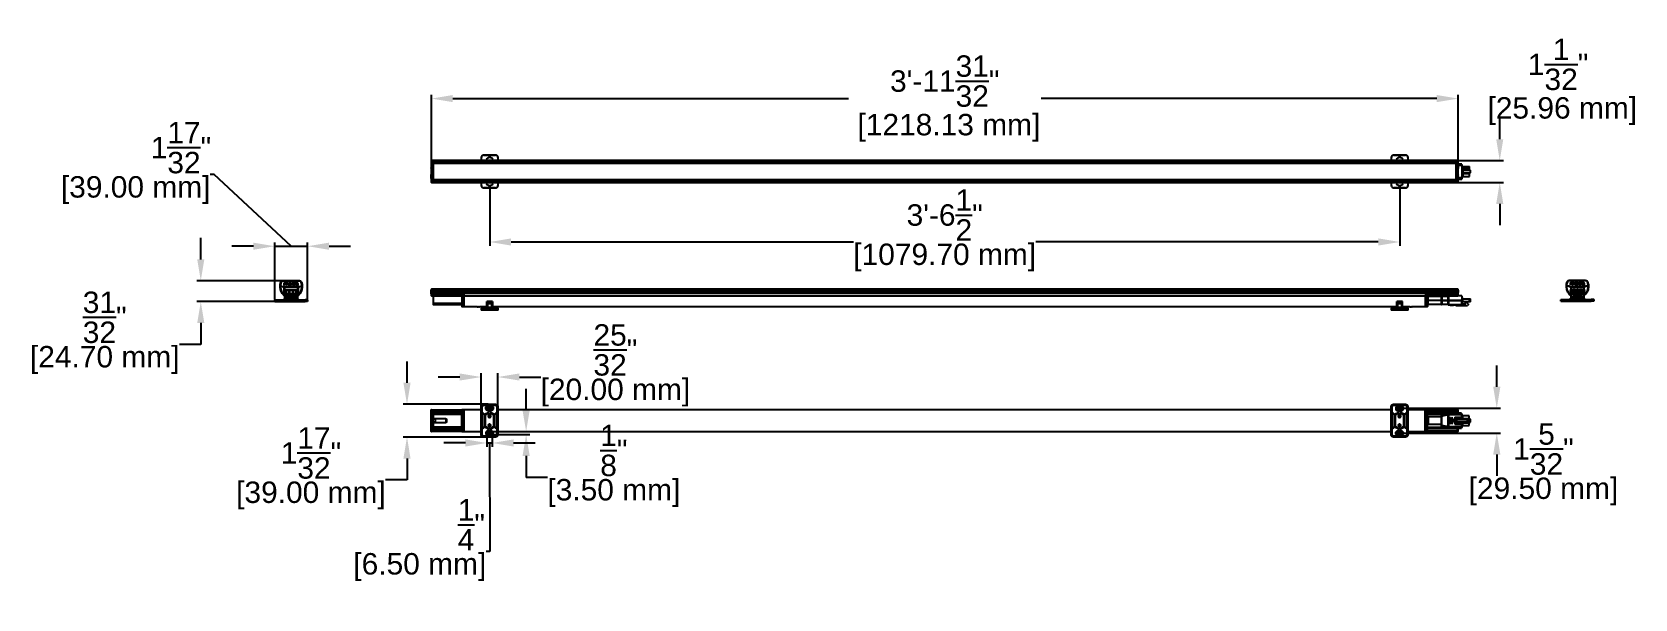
# Model space of a CAD drawing. Header units: inches. Extents: x 15.7 to 90.5, y -14.2 to 12.3.
import ezdxf

# ---------------------------------------------------------------- set-up
doc = ezdxf.new("R2010")
doc.units = ezdxf.units.IN
doc.header["$MEASUREMENT"] = 0
doc.linetypes.add('CENTER', pattern=[0.6, 0.375, -0.075, 0.075, -0.075])
doc.layers.get('Defpoints').update_dxf_attribs({"color": 1})
doc.layers.add('Nano', color=7, linetype='Continuous')
doc.styles.get("Standard").update_dxf_attribs({"font": 'Arial.ttf'})
doc.dimstyles.new('1 DIM', dxfattribs={"dimscale": 0, "dimtxt": 1, "dimasz": 1, "dimexe": 0.18, "dimexo": 0.0625, "dimgap": 0.09, "dimtad": 0, "dimtih": 1, "dimtoh": 1, "dimdec": 5, "dimzin": 0, "dimdsep": 46, "dimlunit": 4, "dimtxsty": 'Standard', "dimcen": 0.5, "dimadec": 0, "dimazin": 0, "dimtfac": 1, "dimtdec": 5, "dimtofl": 0, "dimtmove": 0, "dimatfit": 3, "dimfxl": 1, "dimtolj": 1, "dimtzin": 0, "dimarcsym": 0})

msp = doc.modelspace()

# ---------------------------------------------------------------- blocks, each defined once
blk = doc.blocks.new('*D4')
at = {"layer": 'Defpoints', "color": 0, "lineweight": -2, "transparency": 16777216}
for p, q in [((34.32, 6.244), (34.32, 9.385)), ((35.32, 9.205), (53.802, 9.205)), ((81.278, 9.205), (62.795, 9.205)), ((82.278, 6.244), (82.278, 9.385))]:
    blk.add_line(p, q, dxfattribs=at)
at = {"layer": 'Defpoints', "color": 0, "transparency": 16777216}
for p in [(34.32, 9.205), (34.32, 6.181), (82.278, 6.181)]:
    blk.add_point(p, dxfattribs=at)
for points in [[(35.32, 9.371), (35.32, 9.038), (34.32, 9.205)], [(81.278, 9.371), (81.278, 9.038), (82.278, 9.205)]]:
    blk.add_solid(points, dxfattribs=at)
at = {"layer": 'Defpoints', "color": 0, "transparency": 16777216, "insert": (58.299, 9.205), "char_height": 1, "attachment_point": 5}
blk.add_mtext('\\A1;3\'-11{\\H1x;\\S31/32;}"\\P [1218.13 mm]', dxfattribs=at)
blk = doc.blocks.new('*D6')
at = {"layer": 'Defpoints', "color": 0, "lineweight": -2, "transparency": 16777216}
for p, q in [((84.223, 7.309), (84.223, 8.309)), ((82.247, 6.309), (84.403, 6.309)), ((82.247, 5.287), (84.403, 5.287)), ((84.223, 4.287), (84.223, 3.287))]:
    blk.add_line(p, q, dxfattribs=at)
at = {"layer": 'Defpoints', "color": 0, "transparency": 16777216}
for p in [(82.184, 6.309), (82.184, 5.287), (84.223, 5.287)]:
    blk.add_point(p, dxfattribs=at)
for points in [[(84.057, 7.309), (84.39, 7.309), (84.223, 6.309)], [(84.057, 4.287), (84.39, 4.287), (84.223, 5.287)]]:
    blk.add_solid(points, dxfattribs=at)
at = {"layer": 'Defpoints', "color": 0, "transparency": 16777216, "insert": (86.951, 9.986), "char_height": 1, "attachment_point": 5}
blk.add_mtext('\\A1;1{\\H1x;\\S1/32;}"\\P [25.96 mm]', dxfattribs=at)
blk = doc.blocks.new('*D8')
at = {"layer": 'Defpoints', "color": 0, "lineweight": -2, "transparency": 16777216}
for p, q in [((84.085, -4.259), (84.085, -3.259)), ((79.605, -5.259), (84.265, -5.259)), ((79.605, -6.421), (84.265, -6.421)), ((84.085, -7.421), (84.085, -8.421))]:
    blk.add_line(p, q, dxfattribs=at)
at = {"layer": 'Defpoints', "color": 0, "transparency": 16777216}
for p in [(79.542, -5.259), (79.542, -6.421), (84.085, -6.421)]:
    blk.add_point(p, dxfattribs=at)
for points in [[(83.918, -4.259), (84.252, -4.259), (84.085, -5.259)], [(83.918, -7.421), (84.252, -7.421), (84.085, -6.421)]]:
    blk.add_solid(points, dxfattribs=at)
at = {"layer": 'Defpoints', "color": 0, "transparency": 16777216, "char_height": 1, "attachment_point": 5}
for s, insert in [('\\A1;1{\\H1x;\\S5/32;}"', (86.266, -7.162)), ('\\A1;[29.50 mm]', (86.266, -9.147))]:
    blk.add_mtext(s, dxfattribs=dict(at, insert=insert))
blk = doc.blocks.new('*D9')
at = {"layer": 'Defpoints', "color": 0, "lineweight": -2, "transparency": 16777216}
for p, q in [((37.042, 5.155), (37.042, 2.327)), ((79.55, 5.155), (79.55, 2.327)), ((38.042, 2.507), (54.032, 2.507)), ((78.55, 2.507), (62.561, 2.507))]:
    blk.add_line(p, q, dxfattribs=at)
at = {"layer": 'Defpoints', "color": 0, "transparency": 16777216}
for p in [(37.042, 5.218), (79.55, 5.218), (37.042, 2.507)]:
    blk.add_point(p, dxfattribs=at)
for points in [[(38.042, 2.674), (38.042, 2.34), (37.042, 2.507)], [(78.55, 2.674), (78.55, 2.34), (79.55, 2.507)]]:
    blk.add_solid(points, dxfattribs=at)
at = {"layer": 'Defpoints', "color": 0, "transparency": 16777216, "char_height": 1, "attachment_point": 5}
for s, insert in [('\\A1;3\'-6{\\H1x;\\S1/2;}"', (58.296, 3.767)), ('\\A1;[1079.70 mm]', (58.296, 1.781))]:
    blk.add_mtext(s, dxfattribs=dict(at, insert=insert))
blk = doc.blocks.new('*D10')
at = {"layer": 'Defpoints', "color": 0, "lineweight": -2, "transparency": 16777216}
for p, q in [((33.18, -4.072), (33.18, -3.072)), ((36.972, -5.072), (33, -5.072)), ((36.972, -6.608), (33, -6.608)), ((33.18, -7.608), (33.18, -8.608)), ((33.18, -8.608), (32.18, -8.608))]:
    blk.add_line(p, q, dxfattribs=at)
at = {"layer": 'Defpoints', "color": 0, "transparency": 16777216}
for p in [(37.034, -5.072), (33.18, -6.608), (37.034, -6.608)]:
    blk.add_point(p, dxfattribs=at)
for points in [[(33.013, -4.072), (33.346, -4.072), (33.18, -5.072)], [(33.013, -7.608), (33.346, -7.608), (33.18, -6.608)]]:
    blk.add_solid(points, dxfattribs=at)
at = {"layer": 'Defpoints', "color": 0, "transparency": 16777216, "char_height": 1, "attachment_point": 5}
for s, insert in [('\\A1;1{\\H1x;\\S17/32;}"', (28.693, -7.349)), ('\\A1;[39.00 mm]', (28.693, -9.334))]:
    blk.add_mtext(s, dxfattribs=dict(at, insert=insert))
blk = doc.blocks.new('*D11')
at = {"layer": 'Defpoints', "color": 0, "lineweight": -2, "transparency": 16777216}
for p, q in [((36.641, -5.778), (36.641, -3.621)), ((37.428, -5.778), (37.428, -3.621)), ((35.641, -3.801), (34.641, -3.801)), ((38.428, -3.801), (39.428, -3.801))]:
    blk.add_line(p, q, dxfattribs=at)
at = {"layer": 'Defpoints', "color": 0, "transparency": 16777216}
for p in [(37.428, -3.801), (36.641, -5.84), (37.428, -5.84)]:
    blk.add_point(p, dxfattribs=at)
for points in [[(35.641, -3.634), (35.641, -3.967), (36.641, -3.801)], [(38.428, -3.634), (38.428, -3.967), (37.428, -3.801)]]:
    blk.add_solid(points, dxfattribs=at)
at = {"layer": 'Defpoints', "color": 0, "transparency": 16777216, "char_height": 1, "attachment_point": 5}
for s, insert in [('\\A1;{\\H1x;\\S25/32;}"', (42.915, -2.534)), ('\\A1;[20.00 mm]', (42.915, -4.527))]:
    blk.add_mtext(s, dxfattribs=dict(at, insert=insert))
blk = doc.blocks.new('*D12')
at = {"layer": 'Defpoints', "color": 0, "lineweight": -2, "transparency": 16777216}
for p, q in [((38.745, -5.352), (38.745, -4.352)), ((37.097, -6.352), (38.925, -6.352)), ((37.097, -6.49), (38.925, -6.49)), ((38.745, -7.49), (38.745, -8.49)), ((39.745, -8.49), (38.745, -8.49))]:
    blk.add_line(p, q, dxfattribs=at)
at = {"layer": 'Defpoints', "color": 0, "transparency": 16777216}
for p in [(37.034, -6.352), (37.034, -6.49), (38.745, -6.49)]:
    blk.add_point(p, dxfattribs=at)
for points in [[(38.578, -5.352), (38.912, -5.352), (38.745, -6.352)], [(38.578, -7.49), (38.912, -7.49), (38.745, -6.49)]]:
    blk.add_solid(points, dxfattribs=at)
at = {"layer": 'Defpoints', "color": 0, "transparency": 16777216, "char_height": 1, "attachment_point": 5}
for s, insert in [('\\A1;{\\H1x;\\S1/8;}"', (42.843, -7.23)), ('\\A1;[3.50 mm]', (42.843, -9.216))]:
    blk.add_mtext(s, dxfattribs=dict(at, insert=insert))
blk = doc.blocks.new('*D13')
at = {"layer": 'Defpoints', "color": 0, "lineweight": -2, "transparency": 16777216}
for p, q in [((36.906, -6.483), (36.906, -7.062)), ((37.162, -6.483), (37.162, -7.062)), ((35.906, -6.882), (34.906, -6.882)), ((36.906, -6.882), (37.162, -6.882)), ((37.034, -6.882), (37.056, -11.949)), ((38.162, -6.882), (39.162, -6.882)), ((37.056, -11.949), (36.876, -11.949))]:
    blk.add_line(p, q, dxfattribs=at)
at = {"layer": 'Defpoints', "color": 0, "transparency": 16777216}
for p in [(36.906, -6.421), (37.162, -6.421), (37.162, -6.882)]:
    blk.add_point(p, dxfattribs=at)
for points in [[(35.906, -6.715), (35.906, -7.049), (36.906, -6.882)], [(38.162, -6.715), (38.162, -7.049), (37.162, -6.882)]]:
    blk.add_solid(points, dxfattribs=at)
at = {"layer": 'Defpoints', "color": 0, "transparency": 16777216, "char_height": 1, "attachment_point": 5}
for s, insert in [('\\A1;{\\H1x;\\S1/4;}"', (36.186, -10.703)), ('\\A1;[6.50 mm]', (33.778, -12.676))]:
    blk.add_mtext(s, dxfattribs=dict(at, insert=insert))
blk = doc.blocks.new('*D14')
at = {"layer": 'Defpoints', "color": 0, "lineweight": -2, "transparency": 16777216}
for p, q in [((23.547, 1.696), (23.547, 2.696)), ((27.707, 0.696), (23.367, 0.696)), ((27.707, -0.276), (23.367, -0.276)), ((23.547, -1.276), (23.547, -2.276)), ((23.547, -2.276), (22.547, -2.276))]:
    blk.add_line(p, q, dxfattribs=at)
at = {"layer": 'Defpoints', "color": 0, "transparency": 16777216}
for p in [(27.769, 0.696), (23.547, -0.276), (27.769, -0.276)]:
    blk.add_point(p, dxfattribs=at)
for points in [[(23.38, 1.696), (23.713, 1.696), (23.547, 0.696)], [(23.38, -1.276), (23.713, -1.276), (23.547, -0.276)]]:
    blk.add_solid(points, dxfattribs=at)
at = {"layer": 'Defpoints', "color": 0, "transparency": 16777216, "char_height": 1, "attachment_point": 5}
for s, insert in [('\\A1;{\\H1x;\\S31/32;}"', (19.06, -1.01)), ('\\A1;[24.70 mm]', (19.06, -3.003))]:
    blk.add_mtext(s, dxfattribs=dict(at, insert=insert))
blk = doc.blocks.new('*D15')
at = {"layer": 'Defpoints', "color": 0, "lineweight": -2, "transparency": 16777216}
for p, q in [((24.173, 5.656), (23.993, 5.656)), ((27.769, 2.308), (24.173, 5.656)), ((26.002, 2.308), (25.002, 2.308)), ((27.002, -0.178), (27.002, 2.488)), ((27.002, 2.308), (28.537, 2.308)), ((28.537, -0.178), (28.537, 2.488)), ((29.537, 2.308), (30.537, 2.308))]:
    blk.add_line(p, q, dxfattribs=at)
at = {"layer": 'Defpoints', "color": 0, "transparency": 16777216}
for p in [(28.537, 2.308), (27.002, -0.241), (28.537, -0.241)]:
    blk.add_point(p, dxfattribs=at)
for points in [[(26.002, 2.475), (26.002, 2.142), (27.002, 2.308)], [(29.537, 2.475), (29.537, 2.142), (28.537, 2.308)]]:
    blk.add_solid(points, dxfattribs=at)
at = {"layer": 'Defpoints', "color": 0, "transparency": 16777216, "char_height": 1, "attachment_point": 5}
for s, insert in [('\\A1;1{\\H1x;\\S17/32;}"', (22.621, 6.916)), ('\\A1;[39.00 mm]', (20.506, 4.93))]:
    blk.add_mtext(s, dxfattribs=dict(at, insert=insert))

# ---------------------------------------------------------------- dimensions: what is measured, and where the dimension line sits
at = {"layer": 'Defpoints'}
for base, p1, p2, angle, override, picture, middle in [((84.223388, 5.286839), (82.184054, 6.308792), (82.184054, 5.286839), 90, {"dimscale": 1, "dimpost": '\\X', "dimtmove": 2}, '*D6', (86.950833, 9.986172)), ((34.319877, 9.204617), (82.277815, 6.181481), (34.319877, 6.181481), 180, {"dimscale": 1, "dimpost": '\\X'}, '*D4', (58.298846, 9.204617)), ((84.0851116362, -6.4208978903), (79.5423274617, -5.2594828904), (79.5423274617, -6.4208978903), 90, {"dimscale": 1, "dimpost": '\\X', "dimtmove": 2}, '*D8', (86.2657519227, -8.4208978903)), ((38.745151161, -6.489795391), (37.034438462, -6.35200039), (37.034438462, -6.489795391), 90, {"dimscale": 1, "dimpost": '\\X', "dimtmove": 1}, '*D12', (39.127701343, -8.489795391))]:
    dim = msp.add_linear_dim(base=base, p1=p1, p2=p2, angle=angle, dimstyle='1 DIM', override=override, dxfattribs=at)
    dim.commit()
    dim.dimension.update_dxf_attribs({"geometry": picture, "text_midpoint": middle, "dimtype": 160})
for base, p1, p2, picture, middle in [((28.537129, 2.308271), (27.001699, -0.24098), (28.537129, -0.24098), '*D15', (23.902924, 5.65648)), ((37.162390962, -6.88185462), (36.906485961, -6.42089789), (37.162390962, -6.42089789), '*D13', (36.786176679, -11.949197584))]:
    dim = msp.add_linear_dim(base=base, p1=p1, p2=p2, dimstyle='1 DIM', override={"dimscale": 1, "dimpost": '\\X', "dimtmove": 1}, dxfattribs=at)
    dim.commit()
    dim.dimension.update_dxf_attribs({"geometry": picture, "text_midpoint": middle, "dimtype": 160})
for base, p1, p2, angle, picture, middle in [((37.042312, 2.507157), (79.550201, 5.217942), (37.042312, 5.217942), 180, '*D9', (58.296257, 2.507157)), ((23.546711, -0.276413), (27.769414, 0.696026), (27.769414, -0.276413), 90, '*D14', (19.059713, -2.276413)), ((33.179658, -6.607905), (37.034439, -5.072475), (37.034439, -6.607905), 90, '*D10', (28.692659, -8.607905))]:
    dim = msp.add_linear_dim(base=base, p1=p1, p2=p2, angle=angle, dimstyle='1 DIM', override={"dimscale": 1, "dimpost": '\\X'}, dxfattribs=at)
    dim.commit()
    dim.dimension.update_dxf_attribs({"geometry": picture, "text_midpoint": middle})
dim = msp.add_linear_dim(base=(37.428138, -3.800507), p1=(36.640738, -5.84019), p2=(37.428138, -5.84019), dimstyle='1 DIM', override={"dimscale": 1, "dimpost": '\\X'}, dxfattribs=at)
dim.commit()
dim.dimension.update_dxf_attribs({"geometry": '*D11', "text_midpoint": (42.915137, -3.800507)})

# ---------------------------------------------------------------- linework, layer by layer
for points in [[(87.565751, 0.393664), (87.511621, 0.191422)], [(87.565751, 0.393664), (87.511621, 0.191422)], [(87.511621, 0.191422), (87.511621, 0.188573)], [(87.511621, 0.191422), (87.511621, 0.188573)], [(87.511621, 0.188573), (87.511621, 0.185725)], [(87.511621, 0.188573), (87.511621, 0.185725)], [(87.511621, 0.185725), (87.565751, -0.016518)], [(87.511621, 0.185725), (87.565751, -0.016518)], [(87.577147, 0.40221), (87.571449, 0.399361), (87.565751, 0.396513)], [(87.577147, 0.40221), (87.571449, 0.399361), (87.565751, 0.396513)], [(87.565751, 0.396513), (87.565751, 0.393664)], [(87.565751, 0.396513), (87.565751, 0.393664)], [(88.135538, 0.40221), (87.577147, 0.40221)], [(88.135538, 0.40221), (87.577147, 0.40221)], [(87.662615, 0.293967), (87.588543, 0.293967)], [(87.588543, 0.293967), (87.588543, 0.083179)], [(87.662615, 0.293967), (87.588543, 0.293967), (87.588543, 0.083179)], [(87.588543, 0.083179), (87.588543, 0.293967)], [(87.588543, 0.083179), (87.796515, 0.083179)], [(87.588543, 0.083179), (87.796515, 0.083179)], [(87.759479, 0.254089), (87.625579, 0.254089)], [(87.625579, 0.123058), (87.759479, 0.123058), (87.759479, 0.254089)], [(87.625579, 0.254089), (87.625579, 0.123058)], [(87.759479, 0.254089), (87.625579, 0.254089), (87.625579, 0.123058), (87.759479, 0.123058), (87.759479, 0.254089)], [(87.654068, 0.188573), (87.656917, 0.188573)], [(87.654068, 0.171482), (87.654068, 0.188573)], [(87.654068, 0.188573), (87.656917, 0.188573)], [(87.654068, 0.171482), (87.654068, 0.188573)], [(87.659766, 0.171482), (87.656917, 0.171482), (87.654068, 0.171482)], [(87.656917, 0.171482), (87.654068, 0.171482)], [(87.659766, 0.205664), (87.671162, 0.21421), (87.656917, 0.21421)], [(87.656917, 0.21421), (87.656917, 0.188573), (87.659766, 0.188573)], [(87.656917, 0.21421), (87.671162, 0.21421)], [(87.656917, 0.188573), (87.656917, 0.21421)], [(87.656917, 0.188573), (87.659766, 0.188573)], [(87.659766, 0.171482), (87.656917, 0.171482)], [(87.656917, 0.151543), (87.656917, 0.171482)], [(87.656917, 0.151543), (87.656917, 0.171482)], [(87.719594, 0.151543), (87.656917, 0.151543)], [(87.719594, 0.151543), (87.656917, 0.151543)], [(87.674011, 0.219907), (87.659766, 0.205664)], [(87.671162, 0.21421), (87.674011, 0.219907), (87.659766, 0.205664)], [(87.659766, 0.205664), (87.671162, 0.21421)], [(87.659766, 0.188573), (87.659766, 0.205664)], [(87.659766, 0.188573), (87.659766, 0.205664)], [(87.659766, 0.171482), (87.659766, 0.188573)], [(87.659766, 0.171482), (87.659766, 0.188573)], [(87.659766, 0.151543), (87.659766, 0.171482), (87.659766, 0.151543)], [(87.679709, 0.293967), (87.679709, 0.296816), (87.67686, 0.299664), (87.671162, 0.302513), (87.665464, 0.299664), (87.662615, 0.296816), (87.662615, 0.293967)], [(87.665464, 0.299664), (87.662615, 0.296816)], [(87.662615, 0.296816), (87.662615, 0.293967)], [(87.671162, 0.302513), (87.665464, 0.299664)], [(87.67686, 0.299664), (87.671162, 0.302513)], [(87.671162, 0.21421), (87.674011, 0.219907)], [(87.674011, 0.219907), (87.7025, 0.219907)], [(87.674011, 0.219907), (87.7025, 0.219907)], [(87.679709, 0.296816), (87.67686, 0.299664)], [(87.679709, 0.293967), (87.679709, 0.296816)], [(87.682558, 0.293967), (87.679709, 0.293967)], [(87.682558, 0.293967), (87.679709, 0.293967)], [(87.7025, 0.293967), (87.699651, 0.296816), (87.696802, 0.299664), (87.691104, 0.302513), (87.688255, 0.299664), (87.682558, 0.296816), (87.682558, 0.293967)], [(87.688255, 0.299664), (87.682558, 0.296816)], [(87.682558, 0.296816), (87.682558, 0.293967)], [(87.691104, 0.302513), (87.688255, 0.299664)], [(87.696802, 0.299664), (87.691104, 0.302513)], [(87.699651, 0.296816), (87.696802, 0.299664)], [(87.7025, 0.293967), (87.699651, 0.296816)], [(87.699651, -0.025063), (87.699651, 0.083179)], [(87.699651, -0.025063), (87.699651, 0.083179)], [(87.705349, 0.293967), (87.7025, 0.293967)], [(87.705349, 0.293967), (87.7025, 0.293967)], [(87.716745, 0.205664), (87.7025, 0.219907)], [(87.708198, 0.21421), (87.716745, 0.205664), (87.7025, 0.219907)], [(87.7025, 0.219907), (87.708198, 0.21421)], [(87.7025, 0.219907), (87.708198, 0.21421), (87.719594, 0.21421)], [(87.722443, 0.293967), (87.722443, 0.296816), (87.719594, 0.299664), (87.713896, 0.302513), (87.708198, 0.299664), (87.705349, 0.296816), (87.705349, 0.293967)], [(87.708198, 0.299664), (87.705349, 0.296816)], [(87.705349, 0.296816), (87.705349, 0.293967)], [(87.713896, 0.302513), (87.708198, 0.299664)], [(87.708198, 0.21421), (87.716745, 0.205664), (87.716745, 0.151543)], [(87.719594, 0.21421), (87.708198, 0.21421)], [(87.719594, 0.299664), (87.713896, 0.302513)], [(87.716745, 0.188573), (87.719594, 0.188573), (87.719594, 0.21421)], [(87.716745, 0.205664), (87.716745, 0.188573), (87.716745, 0.205664)], [(87.716745, 0.188573), (87.716745, 0.171482)], [(87.716745, 0.188573), (87.716745, 0.171482)], [(87.722443, 0.188573), (87.719594, 0.188573), (87.716745, 0.188573)], [(87.719594, 0.171482), (87.716745, 0.171482), (87.716745, 0.151543)], [(87.716745, 0.171482), (87.716745, 0.151543)], [(87.722443, 0.171482), (87.719594, 0.171482), (87.716745, 0.171482)], [(87.722443, 0.296816), (87.719594, 0.299664)], [(87.719594, 0.21421), (87.719594, 0.188573), (87.719594, 0.21421)], [(87.719594, 0.21421), (87.719594, 0.188573)], [(87.719594, 0.188573), (87.722443, 0.188573)], [(87.719594, 0.151543), (87.719594, 0.171482)], [(87.719594, 0.151543), (87.719594, 0.171482), (87.719594, 0.151543)], [(87.719594, 0.171482), (87.719594, 0.151543)], [(87.722443, 0.171482), (87.719594, 0.171482)], [(87.722443, 0.293967), (87.722443, 0.296816)], [(87.8364, 0.293967), (87.722443, 0.293967)], [(87.8364, 0.293967), (87.722443, 0.293967)], [(87.722443, 0.171482), (87.722443, 0.188573)], [(87.722443, 0.188573), (87.722443, 0.171482), (87.722443, 0.188573)], [(87.722443, 0.188573), (87.722443, 0.171482)], [(87.739536, 0.080331), (87.739536, 0.083179)], [(87.739536, 0.083179), (87.739536, 0.080331)], [(87.739536, 0.077482), (87.739536, 0.080331)], [(87.739536, 0.080331), (87.739536, 0.077482)], [(87.739536, 0.077482), (87.739536, 0.071786)], [(87.739536, 0.077482), (87.739536, 0.071786)], [(87.790817, 0.071786), (87.739536, 0.071786), (87.739536, -0.025063)], [(87.739536, 0.071786), (87.739536, -0.025063)], [(87.739536, -0.025063), (87.796515, -0.025063), (87.796515, 0.023361)], [(87.921868, 0.254089), (87.790817, 0.254089)], [(87.790817, 0.123058), (87.921868, 0.123058), (87.921868, 0.254089)], [(87.790817, 0.254089), (87.790817, 0.123058)], [(87.921868, 0.254089), (87.790817, 0.254089), (87.790817, 0.123058), (87.921868, 0.123058), (87.921868, 0.254089)], [(87.790817, 0.123058), (87.790817, 0.254089)], [(87.790817, 0.080331), (87.790817, 0.083179)], [(87.790817, 0.080331), (87.790817, 0.083179)], [(87.790817, 0.077482), (87.790817, 0.080331)], [(87.790817, 0.077482), (87.790817, 0.080331)], [(87.790817, 0.071786), (87.790817, 0.077482)], [(87.790817, 0.071786), (87.790817, 0.077482)], [(87.796515, 0.023361), (87.790817, 0.023361), (87.790817, 0.071786)], [(87.790817, 0.023361), (87.790817, 0.071786)], [(87.796515, 0.023361), (87.790817, 0.023361)], [(87.796515, 0.023361), (87.913321, 0.023361), (87.913321, 0.083179)], [(87.796515, 0.083179), (87.796515, 0.023361)], [(87.913321, 0.083179), (87.796515, 0.083179)], [(87.796515, 0.083179), (87.913321, 0.083179)], [(87.796515, 0.083179), (87.796515, 0.023361)], [(87.796515, 0.023361), (87.796515, -0.025063)], [(87.796515, 0.023361), (87.796515, -0.025063)], [(87.816458, 0.188573), (87.819306, 0.188573)], [(87.816458, 0.171482), (87.816458, 0.188573)], [(87.816458, 0.188573), (87.819306, 0.188573)], [(87.816458, 0.171482), (87.816458, 0.188573)], [(87.822155, 0.171482), (87.819306, 0.171482), (87.816458, 0.171482)], [(87.819306, 0.171482), (87.816458, 0.171482)], [(87.822155, 0.205664), (87.833551, 0.21421), (87.819306, 0.21421)], [(87.819306, 0.21421), (87.819306, 0.188573), (87.822155, 0.188573)], [(87.819306, 0.21421), (87.833551, 0.21421)], [(87.819306, 0.188573), (87.819306, 0.21421)], [(87.819306, 0.188573), (87.822155, 0.188573)], [(87.822155, 0.171482), (87.819306, 0.171482)], [(87.819306, 0.151543), (87.819306, 0.171482)], [(87.819306, 0.151543), (87.819306, 0.171482)], [(87.881983, 0.151543), (87.819306, 0.151543)], [(87.881983, 0.151543), (87.819306, 0.151543)], [(87.8364, 0.219907), (87.822155, 0.205664)], [(87.833551, 0.21421), (87.8364, 0.219907), (87.822155, 0.205664)], [(87.822155, 0.205664), (87.833551, 0.21421)], [(87.822155, 0.188573), (87.822155, 0.205664)], [(87.822155, 0.188573), (87.822155, 0.205664)], [(87.822155, 0.171482), (87.822155, 0.188573)], [(87.822155, 0.171482), (87.822155, 0.188573)], [(87.822155, 0.151543), (87.822155, 0.171482), (87.822155, 0.151543)], [(87.833551, 0.21421), (87.8364, 0.219907)], [(87.853494, 0.293967), (87.853494, 0.296816), (87.850645, 0.299664), (87.844947, 0.302513), (87.839249, 0.299664), (87.8364, 0.296816), (87.8364, 0.293967)], [(87.839249, 0.299664), (87.8364, 0.296816)], [(87.8364, 0.296816), (87.8364, 0.293967)], [(87.8364, 0.219907), (87.864889, 0.219907)], [(87.8364, 0.219907), (87.864889, 0.219907)], [(87.844947, 0.302513), (87.839249, 0.299664)], [(87.850645, 0.299664), (87.844947, 0.302513)], [(87.853494, 0.296816), (87.850645, 0.299664)], [(87.853494, 0.293967), (87.853494, 0.296816)], [(87.856343, 0.293967), (87.853494, 0.293967)], [(87.856343, 0.293967), (87.853494, 0.293967)], [(87.876285, 0.293967), (87.873436, 0.296816), (87.870587, 0.299664), (87.864889, 0.302513), (87.86204, 0.299664), (87.856343, 0.296816), (87.856343, 0.293967)], [(87.86204, 0.299664), (87.856343, 0.296816)], [(87.856343, 0.296816), (87.856343, 0.293967)], [(87.864889, 0.302513), (87.86204, 0.299664)], [(87.870587, 0.299664), (87.864889, 0.302513)], [(87.881983, 0.205664), (87.864889, 0.219907)], [(87.870587, 0.21421), (87.881983, 0.205664), (87.864889, 0.219907)], [(87.864889, 0.219907), (87.870587, 0.21421)], [(87.864889, 0.219907), (87.870587, 0.21421), (87.881983, 0.21421)], [(87.873436, 0.296816), (87.870587, 0.299664)], [(87.870587, 0.21421), (87.881983, 0.205664), (87.881983, 0.151543)], [(87.881983, 0.21421), (87.870587, 0.21421)], [(87.876285, 0.293967), (87.873436, 0.296816)], [(88.010185, 0.293967), (87.876285, 0.293967)], [(88.010185, 0.293967), (87.876285, 0.293967)], [(87.881983, 0.188573), (87.881983, 0.21421)], [(87.881983, 0.21421), (87.881983, 0.188573), (87.881983, 0.21421)], [(87.881983, 0.21421), (87.881983, 0.188573)], [(87.881983, 0.205664), (87.881983, 0.188573), (87.881983, 0.205664)], [(87.881983, 0.188573), (87.881983, 0.171482)], [(87.881983, 0.188573), (87.881983, 0.171482)], [(87.887681, 0.188573), (87.881983, 0.188573)], [(87.881983, 0.188573), (87.887681, 0.188573)], [(87.881983, 0.151543), (87.881983, 0.171482)], [(87.881983, 0.171482), (87.881983, 0.151543)], [(87.881983, 0.171482), (87.881983, 0.151543)], [(87.881983, 0.151543), (87.881983, 0.171482), (87.881983, 0.151543)], [(87.887681, 0.171482), (87.881983, 0.171482)], [(87.881983, 0.171482), (87.881983, 0.151543)], [(87.887681, 0.171482), (87.881983, 0.171482)], [(87.887681, 0.171482), (87.887681, 0.188573)], [(87.887681, 0.188573), (87.887681, 0.171482), (87.887681, 0.188573)], [(87.887681, 0.188573), (87.887681, 0.171482)], [(87.913321, 0.023361), (87.913321, 0.083179)], [(87.913321, 0.083179), (88.124143, 0.083179)], [(87.913321, 0.083179), (88.124143, 0.083179)], [(87.921868, 0.071786), (87.921868, 0.023361), (87.913321, 0.023361)], [(87.913321, -0.025063), (87.913321, 0.023361)], [(87.913321, -0.025063), (87.913321, 0.023361)], [(87.921868, 0.023361), (87.913321, 0.023361)], [(87.921868, 0.083179), (87.921868, 0.080331)], [(87.921868, 0.071786), (87.921868, 0.023361), (87.921868, 0.083179)], [(87.921868, 0.083179), (87.921868, 0.080331)], [(87.921868, 0.080331), (87.921868, 0.077482)], [(87.921868, 0.080331), (87.921868, 0.077482)], [(87.921868, 0.077482), (87.921868, 0.071786)], [(87.921868, 0.077482), (87.921868, 0.071786)], [(87.973149, -0.025063), (87.973149, 0.071786), (87.921868, 0.071786)], [(87.990243, 0.254089), (87.953206, 0.217058)], [(87.990243, 0.254089), (87.953206, 0.217058), (87.953206, 0.123058)], [(87.953206, 0.217058), (87.953206, 0.123058)], [(87.953206, 0.123058), (88.084258, 0.123058), (88.084258, 0.217058)], [(87.953206, 0.123058), (88.084258, 0.123058)], [(87.973149, 0.080331), (87.973149, 0.083179)], [(87.973149, 0.080331), (87.973149, 0.083179)], [(87.973149, 0.077482), (87.973149, 0.080331)], [(87.973149, 0.080331), (87.973149, 0.077482)], [(87.973149, 0.071786), (87.973149, 0.077482)], [(87.973149, 0.077482), (87.973149, 0.071786)], [(87.973149, -0.025063), (87.973149, 0.071786)], [(87.978847, 0.188573), (87.984545, 0.188573)], [(87.978847, 0.171482), (87.978847, 0.188573)], [(87.978847, 0.188573), (87.984545, 0.188573)], [(87.978847, 0.171482), (87.978847, 0.188573)], [(87.984545, 0.171482), (87.978847, 0.171482)], [(87.984545, 0.171482), (87.978847, 0.171482)], [(87.984545, 0.205664), (87.99594, 0.21421)], [(87.984545, 0.205664), (87.99594, 0.21421), (87.984545, 0.21421)], [(87.984545, 0.21421), (87.984545, 0.188573)], [(87.984545, 0.21421), (87.99594, 0.21421)], [(87.984545, 0.188573), (87.984545, 0.21421)], [(87.984545, 0.188573), (87.984545, 0.205664)], [(87.984545, 0.188573), (87.984545, 0.205664)], [(87.984545, 0.171482), (87.984545, 0.188573)], [(87.984545, 0.171482), (87.984545, 0.188573)], [(87.984545, 0.151543), (87.984545, 0.171482), (87.984545, 0.151543)], [(87.984545, 0.151543), (87.984545, 0.171482)], [(87.984545, 0.151543), (87.984545, 0.171482)], [(88.044372, 0.151543), (87.984545, 0.151543)], [(88.044372, 0.151543), (87.984545, 0.151543)], [(88.047221, 0.254089), (87.990243, 0.254089)], [(88.084258, 0.217058), (88.047221, 0.254089), (87.990243, 0.254089)], [(87.99594, 0.21421), (87.998789, 0.219907)], [(87.99594, 0.21421), (87.998789, 0.219907)], [(87.998789, 0.219907), (88.030128, 0.219907)], [(87.998789, 0.219907), (88.030128, 0.219907)], [(88.027279, 0.293967), (88.027279, 0.296816), (88.02443, 0.299664), (88.018732, 0.302513), (88.013034, 0.299664), (88.010185, 0.296816), (88.010185, 0.293967)], [(88.013034, 0.299664), (88.010185, 0.296816)], [(88.010185, 0.296816), (88.010185, 0.293967)], [(88.010185, -0.025063), (88.010185, 0.083179)], [(88.010185, 0.083179), (88.010185, -0.025063)], [(88.010185, 0.083179), (88.010185, -0.025063)], [(88.018732, 0.302513), (88.013034, 0.299664)], [(88.02443, 0.299664), (88.018732, 0.302513)], [(88.027279, 0.296816), (88.02443, 0.299664)], [(88.027279, 0.293967), (88.027279, 0.296816)], [(88.124143, 0.083179), (88.124143, 0.293967), (88.027279, 0.293967)], [(88.124143, 0.293967), (88.027279, 0.293967)], [(88.030128, 0.219907), (88.032977, 0.21421)], [(88.030128, 0.219907), (88.032977, 0.21421)], [(88.032977, 0.21421), (88.044372, 0.205664), (88.044372, 0.151543)], [(88.044372, 0.188573), (88.044372, 0.21421), (88.032977, 0.21421)], [(88.032977, 0.21421), (88.044372, 0.205664)], [(88.032977, 0.21421), (88.044372, 0.21421)], [(88.044372, 0.188573), (88.044372, 0.21421)], [(88.044372, 0.21421), (88.044372, 0.188573)], [(88.044372, 0.21421), (88.044372, 0.188573)], [(88.044372, 0.205664), (88.044372, 0.188573), (88.044372, 0.205664)], [(88.044372, 0.188573), (88.044372, 0.171482)], [(88.044372, 0.188573), (88.044372, 0.171482)], [(88.05007, 0.171482), (88.05007, 0.188573), (88.044372, 0.188573)], [(88.044372, 0.188573), (88.05007, 0.188573)], [(88.044372, 0.151543), (88.044372, 0.171482)], [(88.044372, 0.171482), (88.044372, 0.151543)], [(88.044372, 0.171482), (88.044372, 0.151543)], [(88.044372, 0.151543), (88.044372, 0.171482)], [(88.044372, 0.171482), (88.044372, 0.151543)], [(88.05007, 0.171482), (88.044372, 0.171482)], [(88.05007, 0.171482), (88.044372, 0.171482)], [(88.044372, 0.171482), (88.044372, 0.151543)], [(88.084258, 0.217058), (88.047221, 0.254089)], [(88.05007, 0.171482), (88.05007, 0.188573)], [(88.05007, 0.188573), (88.05007, 0.171482)], [(88.05007, 0.188573), (88.05007, 0.171482)], [(88.084258, 0.123058), (88.084258, 0.217058)], [(88.124143, 0.083179), (88.124143, 0.293967)], [(88.141236, 0.399361), (88.135538, 0.40221)], [(88.146934, 0.393664), (88.144085, 0.396513), (88.141236, 0.399361), (88.135538, 0.40221)], [(88.144085, 0.396513), (88.141236, 0.399361)], [(88.146934, 0.393664), (88.144085, 0.396513)], [(88.201064, 0.191422), (88.146934, 0.393664)], [(88.201064, 0.191422), (88.146934, 0.393664)], [(88.146934, -0.016518), (88.201064, 0.185725)], [(88.146934, -0.016518), (88.201064, 0.185725)], [(88.201064, 0.188573), (88.201064, 0.191422)], [(88.201064, 0.185725), (88.201064, 0.188573), (88.201064, 0.191422)], [(88.201064, 0.185725), (88.201064, 0.188573)], [(87.565751, -0.016518), (87.565751, -0.022214)], [(87.565751, -0.016518), (87.565751, -0.022214)], [(87.565751, -0.022214), (87.571449, -0.025063), (87.577147, -0.025063)], [(87.565751, -0.022214), (87.571449, -0.025063)], [(87.571449, -0.025063), (87.577147, -0.025063)], [(87.577147, -0.025063), (87.699651, -0.025063)], [(87.577147, -0.025063), (87.699651, -0.025063)], [(87.699651, -0.025063), (87.739536, -0.025063)], [(87.699651, -0.025063), (87.739536, -0.025063)], [(87.736687, -0.025063), (87.719594, -0.025063)], [(87.719594, -0.025063), (87.72814, -0.033608), (87.739536, -0.033608)], [(87.736687, -0.025063), (87.719594, -0.025063)], [(87.72814, -0.033608), (87.739536, -0.033608)], [(87.770875, -0.025063), (87.768026, -0.025063), (87.736687, -0.025063)], [(87.768026, -0.025063), (87.736687, -0.025063)], [(87.736687, -0.025063), (87.739536, -0.033608)], [(87.739536, -0.025063), (87.796515, -0.025063)], [(87.739536, -0.025063), (87.739536, -0.053548)], [(87.739536, -0.025063), (87.739536, -0.053548)], [(87.739536, -0.033608), (87.765177, -0.033608)], [(87.739536, -0.033608), (87.765177, -0.033608)], [(87.739536, -0.053548), (87.796515, -0.053548)], [(87.739536, -0.064942), (87.973149, -0.064942), (87.973149, -0.053548)], [(87.739536, -0.053548), (87.739536, -0.064942), (87.973149, -0.064942)], [(87.739536, -0.053548), (87.739536, -0.064942)], [(87.768026, -0.025063), (87.765177, -0.033608)], [(87.765177, -0.033608), (87.776572, -0.033608)], [(87.765177, -0.033608), (87.776572, -0.033608)], [(87.770875, -0.025063), (87.768026, -0.025063)], [(87.787968, -0.025063), (87.770875, -0.025063)], [(87.770875, -0.025063), (87.779421, -0.033608), (87.790817, -0.033608)], [(87.787968, -0.025063), (87.770875, -0.025063)], [(87.776572, -0.033608), (87.776572, -0.03076)], [(87.779421, -0.033608), (87.790817, -0.033608)], [(87.8364, -0.025063), (87.819306, -0.025063), (87.787968, -0.025063)], [(87.819306, -0.025063), (87.787968, -0.025063)], [(87.787968, -0.025063), (87.790817, -0.033608)], [(87.790817, -0.033608), (87.816458, -0.033608)], [(87.790817, -0.033608), (87.816458, -0.033608)], [(87.796515, -0.025063), (87.796515, -0.053548)], [(87.913321, -0.025063), (87.796515, -0.025063)], [(87.796515, -0.025063), (87.796515, -0.053548)], [(87.796515, -0.053548), (87.796515, -0.025063)], [(87.796515, -0.053548), (87.913321, -0.053548)], [(87.796515, -0.053548), (87.913321, -0.053548)], [(87.819306, -0.025063), (87.816458, -0.033608)], [(87.816458, -0.033608), (87.827853, -0.033608)], [(87.816458, -0.033608), (87.827853, -0.033608)], [(87.8364, -0.025063), (87.819306, -0.025063)], [(87.839249, -0.025063), (87.822155, -0.025063)], [(87.822155, -0.025063), (87.830702, -0.033608), (87.844947, -0.033608)], [(87.839249, -0.025063), (87.822155, -0.025063)], [(87.827853, -0.033608), (87.8364, -0.025063)], [(87.830702, -0.03076), (87.830702, -0.033608), (87.844947, -0.033608)], [(87.830702, -0.033608), (87.844947, -0.033608)], [(87.830702, -0.033608), (87.844947, -0.033608)], [(87.839249, -0.025063), (87.8364, -0.025063)], [(87.839249, -0.025063), (87.8364, -0.025063)], [(87.887681, -0.025063), (87.870587, -0.025063), (87.839249, -0.025063)], [(87.870587, -0.025063), (87.839249, -0.025063)], [(87.839249, -0.025063), (87.844947, -0.033608)], [(87.887681, -0.025063), (87.870587, -0.025063), (87.839249, -0.025063)], [(87.870587, -0.025063), (87.839249, -0.025063)], [(87.839249, -0.025063), (87.844947, -0.033608)], [(87.844947, -0.033608), (87.867738, -0.033608)], [(87.844947, -0.033608), (87.867738, -0.033608)], [(87.844947, -0.033608), (87.867738, -0.033608)], [(87.844947, -0.033608), (87.867738, -0.033608)], [(87.870587, -0.025063), (87.867738, -0.033608), (87.879134, -0.033608)], [(87.887681, -0.025063), (87.870587, -0.025063), (87.867738, -0.033608)], [(87.867738, -0.033608), (87.879134, -0.033608)], [(87.867738, -0.033608), (87.879134, -0.033608), (87.867738, -0.033608)], [(87.887681, -0.025063), (87.870587, -0.025063)], [(87.879134, -0.033608), (87.887681, -0.025063)], [(87.879134, -0.033608), (87.887681, -0.025063)], [(87.881983, -0.03076), (87.884832, -0.033608), (87.896228, -0.033608)], [(87.881983, -0.03076), (87.884832, -0.033608), (87.896228, -0.033608)], [(87.884832, -0.033608), (87.896228, -0.033608)], [(87.884832, -0.033608), (87.896228, -0.033608)], [(87.89053, -0.025063), (87.887681, -0.025063)], [(87.89053, -0.025063), (87.887681, -0.025063)], [(87.89053, -0.025063), (87.887681, -0.025063)], [(87.89053, -0.025063), (87.887681, -0.025063)], [(87.938962, -0.025063), (87.924717, -0.025063), (87.89053, -0.025063)], [(87.924717, -0.025063), (87.89053, -0.025063)], [(87.89053, -0.025063), (87.896228, -0.033608)], [(87.924717, -0.025063), (87.89053, -0.025063)], [(87.924717, -0.025063), (87.89053, -0.025063)], [(87.89053, -0.025063), (87.896228, -0.033608)], [(87.896228, -0.033608), (87.919019, -0.033608)], [(87.896228, -0.033608), (87.919019, -0.033608)], [(87.896228, -0.033608), (87.919019, -0.033608)], [(87.896228, -0.033608), (87.919019, -0.033608)], [(87.913321, -0.053548), (87.913321, -0.025063)], [(87.913321, -0.053548), (87.913321, -0.025063)], [(87.913321, -0.025063), (87.973149, -0.025063), (87.913321, -0.025063)], [(87.913321, -0.053548), (87.973149, -0.053548)], [(87.938962, -0.025063), (87.924717, -0.025063), (87.919019, -0.033608)], [(87.924717, -0.025063), (87.919019, -0.033608), (87.930415, -0.033608)], [(87.919019, -0.033608), (87.930415, -0.033608), (87.919019, -0.033608)], [(87.919019, -0.033608), (87.930415, -0.033608)], [(87.941811, -0.025063), (87.924717, -0.025063)], [(87.924717, -0.025063), (87.936113, -0.033608), (87.947509, -0.033608)], [(87.941811, -0.025063), (87.924717, -0.025063)], [(87.930415, -0.033608), (87.938962, -0.025063)], [(87.930415, -0.033608), (87.933264, -0.03076)], [(87.936113, -0.033608), (87.947509, -0.033608)], [(87.990243, -0.025063), (87.975998, -0.025063), (87.941811, -0.025063)], [(87.975998, -0.025063), (87.941811, -0.025063)], [(87.941811, -0.025063), (87.947509, -0.033608)], [(87.947509, -0.033608), (87.9703, -0.033608)], [(87.947509, -0.033608), (87.9703, -0.033608)], [(87.975998, -0.025063), (87.9703, -0.033608), (87.981696, -0.033608)], [(87.9703, -0.033608), (87.981696, -0.033608)], [(87.973149, -0.053548), (87.973149, -0.025063)], [(87.973149, -0.053548), (87.973149, -0.025063)], [(87.973149, -0.025063), (88.010185, -0.025063)], [(87.973149, -0.025063), (88.010185, -0.025063)], [(87.973149, -0.064942), (87.973149, -0.053548)], [(87.990243, -0.025063), (87.975998, -0.025063)], [(87.981696, -0.033608), (87.990243, -0.025063)], [(88.010185, -0.025063), (88.135538, -0.025063)], [(88.010185, -0.025063), (88.135538, -0.025063)], [(88.135538, -0.025063), (88.141236, -0.025063)], [(88.135538, -0.025063), (88.141236, -0.025063)], [(88.141236, -0.025063), (88.144085, -0.022214)], [(88.141236, -0.025063), (88.144085, -0.022214)], [(88.144085, -0.022214), (88.146934, -0.016518)], [(88.144085, -0.022214), (88.146934, -0.016518)]]:
    msp.add_lwpolyline(points)
at = {"layer": 'Nano', "linetype": 'Continuous'}
for p, q in [((34.311132, 6.127477), (34.319877, 6.127477)), ((34.311132, 6.127477), (34.311132, 5.991917)), ((34.319877, 5.991917), (34.311132, 5.991917)), ((34.319877, 6.302585), (34.319877, 6.301289)), ((34.319877, 6.301289), (34.319877, 6.267771)), ((34.319877, 6.267771), (34.319877, 6.181481)), ((34.319877, 6.181481), (34.319877, 5.415817)), ((34.327751, 6.181481), (34.319877, 6.181481)), ((34.327751, 6.308792), (34.327751, 6.310459)), ((34.408459, 6.310459), (34.327751, 6.310459)), ((34.327751, 6.275275), (34.327751, 6.308792)), ((34.327751, 6.308792), (34.408459, 6.308792)), ((34.408459, 6.275275), (34.327751, 6.275275)), ((34.327751, 6.181481), (34.327751, 6.275275)), ((34.327751, 6.253456), (34.408459, 6.253456)), ((34.327751, 5.415817), (34.327751, 6.181481)), ((34.327751, 6.181481), (34.408459, 6.181481)), ((34.408459, 6.308792), (34.408459, 6.310459)), ((57.417416, 6.310459), (34.408459, 6.310459)), ((34.408459, 6.310459), (34.408459, 6.308792)), ((34.408459, 6.308792), (34.408459, 6.275275)), ((34.408459, 6.308792), (57.417416, 6.308792)), ((34.408459, 6.275275), (34.408459, 6.308792)), ((57.417416, 6.275275), (34.408459, 6.275275)), ((34.408459, 6.275275), (34.408459, 6.181481)), ((34.408459, 6.181481), (34.408459, 6.275275)), ((57.417416, 6.253456), (34.408459, 6.253456)), ((34.408459, 6.181481), (57.417416, 6.181481)), ((34.408459, 6.181481), (34.408459, 5.415817)), ((34.408459, 5.415817), (34.408459, 6.181481)), ((36.648612, 6.448254), (36.648612, 6.310457)), ((36.656486, 6.448254), (36.648612, 6.448254)), ((36.656486, 6.310457), (36.656486, 6.448254)), ((36.766722, 6.566364), (36.766722, 6.55849)), ((37.317902, 6.566364), (36.766722, 6.566364)), ((36.766722, 6.55849), (37.317902, 6.55849)), ((37.101367, 6.448254), (36.983257, 6.448254)), ((37.317902, 6.55849), (37.317902, 6.566364)), ((37.428138, 6.448254), (37.428138, 6.310457)), ((37.436012, 6.448254), (37.428138, 6.448254)), ((37.436012, 6.310457), (37.436012, 6.448254)), ((82.184054, 6.310459), (57.417416, 6.310459)), ((57.417416, 6.308792), (82.184054, 6.308792)), ((82.184054, 6.275275), (57.417416, 6.275275)), ((82.184054, 6.253456), (57.417416, 6.253456)), ((57.417416, 6.181481), (82.184054, 6.181481)), ((79.164375, 6.448254), (79.156501, 6.448254)), ((79.156501, 6.448254), (79.156501, 6.310457)), ((79.164375, 6.310457), (79.164375, 6.448254)), ((79.825791, 6.566364), (79.274611, 6.566364)), ((79.274611, 6.566364), (79.274611, 6.55849)), ((79.274611, 6.55849), (79.825791, 6.55849)), ((79.609256, 6.448254), (79.491146, 6.448254)), ((79.825791, 6.55849), (79.825791, 6.566364)), ((79.936027, 6.448254), (79.936027, 6.310457)), ((79.943901, 6.448254), (79.936027, 6.448254)), ((79.943901, 6.310457), (79.943901, 6.448254)), ((82.264763, 6.310459), (82.184054, 6.310459)), ((82.184054, 6.310459), (82.184054, 6.308792)), ((82.184054, 6.308792), (82.184054, 6.310459)), ((82.184054, 6.308792), (82.264763, 6.308792)), ((82.184054, 6.275275), (82.184054, 6.308792)), ((82.184054, 6.275275), (82.184054, 6.308792)), ((82.184054, 6.181481), (82.184054, 6.275275)), ((82.264763, 6.275275), (82.184054, 6.275275)), ((82.184054, 6.275275), (82.184054, 6.181481)), ((82.184054, 6.253456), (82.264763, 6.253456)), ((82.184054, 6.181481), (82.264763, 6.181481)), ((82.184054, 5.415817), (82.184054, 6.181481)), ((82.184054, 5.415817), (82.184054, 6.181481)), ((82.264763, 6.310459), (82.264763, 6.308792)), ((82.264763, 6.308792), (82.264763, 6.275275)), ((82.264763, 6.275275), (82.264763, 6.181481)), ((82.264763, 6.181481), (82.264763, 5.415817)), ((82.272637, 6.181481), (82.264763, 6.181481)), ((82.272637, 6.301289), (82.272637, 6.302585)), ((82.272637, 6.267771), (82.272637, 6.301289)), ((82.272637, 6.181481), (82.272637, 6.267771)), ((82.272637, 5.415817), (82.272637, 6.181481)), ((82.449803, 6.148059), (82.272637, 6.148059)), ((82.449803, 6.147657), (82.272637, 6.147657)), ((82.272637, 6.127477), (82.281381, 6.127477)), ((82.281381, 6.112301), (82.272637, 6.112301)), ((82.281381, 6.034862), (82.272637, 6.034862)), ((82.281381, 6.026023), (82.272637, 6.026023)), ((82.281377, 6.092801), (82.449803, 6.092801)), ((82.449803, 6.081392), (82.281377, 6.081392)), ((82.281381, 6.127477), (82.281381, 6.112301)), ((82.281381, 6.034862), (82.281381, 6.026023)), ((82.449803, 6.148059), (82.449803, 6.147657)), ((82.449803, 6.092801), (82.449803, 6.147657)), ((82.449803, 6.092801), (82.449803, 6.081392)), ((82.449803, 6.081392), (82.449803, 5.514771)), ((82.500984, 6.069736), (82.449803, 6.069736)), ((82.500984, 5.973279), (82.500984, 6.069736)), ((82.500984, 6.030365), (82.808071, 6.030365)), ((82.500984, 5.992964), (82.808071, 5.992964)), ((82.808071, 5.992964), (82.808071, 6.030365)), ((82.808071, 5.933909), (82.808071, 5.992964)), ((34.311132, 5.960457), (34.311132, 5.97485)), ((34.311132, 5.97485), (34.319877, 5.97485)), ((34.311132, 5.954069), (34.311132, 5.960457)), ((34.311132, 5.960457), (34.319877, 5.960457)), ((34.311132, 5.954071), (34.311132, 5.838939)), ((34.311132, 5.954071), (34.319877, 5.954071)), ((34.319877, 5.838939), (34.311132, 5.838939)), ((34.311132, 5.821953), (34.319877, 5.821953)), ((34.311132, 5.821953), (34.311132, 5.753996)), ((34.311132, 5.753996), (34.311132, 5.68604)), ((34.319877, 5.68604), (34.311132, 5.68604)), ((34.311132, 5.670292), (34.319877, 5.670292)), ((34.311132, 5.670292), (34.311132, 5.654339)), ((34.311132, 5.654339), (34.319877, 5.654339)), ((34.311132, 5.571275), (34.319877, 5.571275)), ((34.311132, 5.562437), (34.311132, 5.571275)), ((34.311132, 5.562437), (34.319877, 5.562437)), ((34.311132, 5.484998), (34.319877, 5.484998)), ((34.311132, 5.469822), (34.311132, 5.484998)), ((34.319877, 5.469822), (34.311132, 5.469822)), ((34.327751, 5.415817), (34.319877, 5.415817)), ((34.319877, 5.415817), (34.319877, 5.329527)), ((34.319877, 5.329527), (34.319877, 5.29601)), ((34.319877, 5.29601), (34.319877, 5.294713)), ((34.408459, 5.415817), (34.327751, 5.415817)), ((34.327751, 5.322024), (34.327751, 5.415817)), ((34.408459, 5.343843), (34.327751, 5.343843)), ((34.327751, 5.288507), (34.327751, 5.322024)), ((34.327751, 5.322024), (34.408459, 5.322024)), ((34.408459, 5.288507), (34.327751, 5.288507)), ((34.327751, 5.286839), (34.327751, 5.288507)), ((34.327751, 5.286839), (34.408459, 5.286839)), ((57.417416, 5.415817), (34.408459, 5.415817)), ((34.408459, 5.415817), (34.408459, 5.322024)), ((34.408459, 5.322024), (34.408459, 5.415817)), ((57.417416, 5.343843), (34.408459, 5.343843)), ((34.408459, 5.322024), (57.417416, 5.322024)), ((34.408459, 5.322024), (34.408459, 5.288507)), ((34.408459, 5.288507), (34.408459, 5.322024)), ((34.408459, 5.286839), (34.408459, 5.288507)), ((57.417416, 5.288507), (34.408459, 5.288507)), ((34.408459, 5.288507), (34.408459, 5.286839)), ((34.408459, 5.286839), (57.417416, 5.286839)), ((36.648612, 5.286842), (36.648612, 5.149044)), ((36.656486, 5.149044), (36.656486, 5.286842)), ((37.428138, 5.286842), (37.428138, 5.149044)), ((37.436012, 5.149044), (37.436012, 5.286842)), ((82.184054, 5.415817), (57.417416, 5.415817)), ((82.184054, 5.343843), (57.417416, 5.343843)), ((57.417416, 5.322024), (82.184054, 5.322024)), ((82.184054, 5.288507), (57.417416, 5.288507)), ((57.417416, 5.286839), (82.184054, 5.286839)), ((79.156501, 5.286842), (79.156501, 5.149044)), ((79.164375, 5.149044), (79.164375, 5.286842)), ((79.936027, 5.286842), (79.936027, 5.149044)), ((79.943901, 5.149044), (79.943901, 5.286842)), ((82.184054, 5.322024), (82.184054, 5.415817)), ((82.264763, 5.415817), (82.184054, 5.415817)), ((82.184054, 5.415817), (82.184054, 5.322024)), ((82.264763, 5.343843), (82.184054, 5.343843)), ((82.184054, 5.322024), (82.264763, 5.322024)), ((82.184054, 5.288507), (82.184054, 5.322024)), ((82.184054, 5.288507), (82.184054, 5.322024)), ((82.264763, 5.288507), (82.184054, 5.288507)), ((82.184054, 5.288507), (82.184054, 5.286839)), ((82.184054, 5.286839), (82.184054, 5.288507)), ((82.184054, 5.286839), (82.264763, 5.286839)), ((82.272637, 5.415817), (82.264763, 5.415817)), ((82.264763, 5.415817), (82.264763, 5.322024)), ((82.264763, 5.322024), (82.264763, 5.288507)), ((82.264763, 5.288507), (82.264763, 5.286839)), ((82.281381, 5.94296), (82.272637, 5.94296)), ((82.281381, 5.927007), (82.272637, 5.927007)), ((82.272637, 5.911259), (82.281381, 5.911259)), ((82.281381, 5.775346), (82.272637, 5.775346)), ((82.272637, 5.75836), (82.281381, 5.75836)), ((82.281381, 5.643228), (82.272637, 5.643228)), ((82.281381, 5.636841), (82.272637, 5.636841)), ((82.281381, 5.622449), (82.272637, 5.622449)), ((82.272637, 5.605382), (82.281381, 5.605382)), ((82.281381, 5.469822), (82.272637, 5.469822)), ((82.272637, 5.448507), (82.449803, 5.448507)), ((82.272637, 5.448104), (82.449803, 5.448104)), ((82.272637, 5.329527), (82.272637, 5.415817)), ((82.272637, 5.29601), (82.272637, 5.329527)), ((82.272637, 5.294713), (82.272637, 5.29601)), ((82.281377, 5.514771), (82.449803, 5.514771)), ((82.449803, 5.503363), (82.281377, 5.503363)), ((82.281381, 5.927007), (82.281381, 5.94296)), ((82.281381, 5.775346), (82.281381, 5.911259)), ((82.281381, 5.643228), (82.281381, 5.75836)), ((82.281381, 5.64323), (82.281381, 5.636841)), ((82.281381, 5.636841), (82.281381, 5.622449)), ((82.281381, 5.469822), (82.281381, 5.605382)), ((82.449803, 5.973279), (82.500984, 5.973279)), ((82.500984, 5.953594), (82.449803, 5.953594)), ((82.449803, 5.818751), (82.500984, 5.818751)), ((82.449803, 5.799066), (82.500984, 5.799066)), ((82.500984, 5.797098), (82.449803, 5.797098)), ((82.500984, 5.777412), (82.449803, 5.777412)), ((82.449803, 5.664223), (82.500984, 5.664223)), ((82.449803, 5.644538), (82.500984, 5.644538)), ((82.449803, 5.64257), (82.500984, 5.64257)), ((82.500984, 5.622885), (82.449803, 5.622885)), ((82.500984, 5.620916), (82.449803, 5.620916)), ((82.500984, 5.601231), (82.449803, 5.601231)), ((82.449803, 5.526428), (82.500984, 5.526428)), ((82.449803, 5.514771), (82.449803, 5.503363)), ((82.449803, 5.503363), (82.449803, 5.448507)), ((82.449803, 5.448104), (82.449803, 5.448507)), ((82.500984, 5.973279), (82.500984, 5.953594)), ((82.500984, 5.818751), (82.500984, 5.953594)), ((82.808071, 5.933909), (82.500984, 5.933909)), ((82.808071, 5.896507), (82.500984, 5.896507)), ((82.500984, 5.865011), (82.859252, 5.865011)), ((82.500984, 5.818751), (82.500984, 5.799066)), ((82.500984, 5.797098), (82.500984, 5.799066)), ((82.500984, 5.797098), (82.500984, 5.777412)), ((82.500984, 5.664223), (82.500984, 5.777412)), ((82.500984, 5.731153), (82.859252, 5.731153)), ((82.500984, 5.699656), (82.808071, 5.699656)), ((82.500984, 5.664223), (82.500984, 5.644538)), ((82.500984, 5.64257), (82.500984, 5.644538)), ((82.500984, 5.622885), (82.500984, 5.64257)), ((82.500984, 5.620916), (82.500984, 5.622885)), ((82.500984, 5.620916), (82.500984, 5.601231)), ((82.500984, 5.526428), (82.500984, 5.601231)), ((82.500984, 5.565798), (82.808071, 5.565798)), ((82.808071, 5.896507), (82.808071, 5.933909)), ((82.808071, 5.565798), (82.808071, 5.699656)), ((82.859252, 5.731153), (82.859252, 5.865011)), ((36.648612, 5.149044), (36.656486, 5.149044)), ((37.317902, 5.038808), (36.766722, 5.038808)), ((36.766722, 5.038808), (36.766722, 5.030934)), ((36.766722, 5.030934), (37.317902, 5.030934)), ((36.983257, 5.149044), (37.101367, 5.149044)), ((37.317902, 5.030934), (37.317902, 5.038808)), ((37.428138, 5.149044), (37.436012, 5.149044)), ((79.156501, 5.149044), (79.164375, 5.149044)), ((79.825791, 5.038808), (79.274611, 5.038808)), ((79.274611, 5.038808), (79.274611, 5.030934)), ((79.274611, 5.030934), (79.825791, 5.030934)), ((79.491146, 5.149044), (79.609256, 5.149044)), ((79.825791, 5.030934), (79.825791, 5.038808)), ((79.936027, 5.149044), (79.943901, 5.149044)), ((27.257604, 0.50194), (27.257604, 0.511336)), ((27.265478, 0.511336), (27.257604, 0.511336)), ((27.257604, 0.392877), (27.257604, 0.50194)), ((27.265478, 0.50194), (27.257604, 0.50194)), ((27.269415, 0.392877), (27.257604, 0.392877)), ((27.259272, 0.522077), (27.292789, 0.627439)), ((27.266775, 0.51969), (27.259272, 0.522077)), ((27.265478, 0.511336), (27.265478, 0.50194)), ((27.300292, 0.625052), (27.266775, 0.51969)), ((27.269415, 0.466507), (27.269415, 0.392877)), ((27.282153, 0.46414), (27.276845, 0.458324)), ((27.292789, 0.627439), (27.300292, 0.625052)), ((27.386582, 0.696026), (28.152246, 0.696026)), ((27.386582, 0.696026), (27.386582, 0.688152)), ((28.152246, 0.688152), (27.386582, 0.688152)), ((27.403076, 0.411855), (27.40065, 0.404364)), ((27.438706, 0.022799), (27.438706, 0.395441)), ((27.438706, 0.022799), (27.450517, 0.022799)), ((27.440709, 0.475629), (27.440709, 0.550893)), ((27.45476, 0.475629), (27.440709, 0.475629)), ((27.450517, 0.39399), (27.450517, 0.022799)), ((27.45476, 0.551239), (27.45476, 0.475629)), ((27.473414, 0.400751), (28.065414, 0.400751)), ((27.473414, 0.400751), (27.473414, 0.392877)), ((28.065414, 0.392877), (27.473414, 0.392877)), ((27.493824, 0.278704), (28.045004, 0.278704)), ((27.493824, 0.058232), (27.493824, 0.278704)), ((27.493824, 0.058232), (27.639493, 0.058232)), ((27.495793, 0.274767), (27.495793, 0.278704)), ((27.497761, 0.274767), (27.495793, 0.274767)), ((27.495793, 0.062169), (27.495793, 0.274765)), ((27.495793, 0.058232), (27.495793, 0.062169)), ((27.495793, 0.062169), (27.497761, 0.062169)), ((27.497761, 0.062169), (27.497761, 0.274767)), ((27.497761, 0.274767), (28.041067, 0.274767)), ((27.497761, 0.062169), (27.702485, 0.062169)), ((27.497761, 0.062169), (27.497761, 0.058232)), ((27.531855, 0.475629), (27.531855, 0.555782)), ((27.549853, 0.475629), (27.531855, 0.475629)), ((27.533194, 0.219649), (27.533194, 0.097602)), ((27.533194, 0.097602), (27.674926, 0.097602)), ((27.549853, 0.554027), (27.549853, 0.475629)), ((27.552879, 0.278704), (27.552879, 0.274767)), ((27.655241, 0.239334), (27.552879, 0.239334)), ((27.607997, 0.062169), (27.607997, 0.058232)), ((27.626902, 0.475629), (27.626902, 0.549544)), ((27.640948, 0.475629), (27.626902, 0.475629)), ((27.639493, 0.058232), (27.678863, 0.058232)), ((27.639493, -0.00476), (27.639493, 0.058232)), ((27.640948, 0.549036), (27.640948, 0.475629)), ((27.674926, 0.097602), (27.674926, 0.219649)), ((27.678863, 0.058232), (27.678863, -0.00476)), ((27.678863, 0.058232), (27.702323, 0.058232)), ((27.698548, 0.239334), (27.698548, 0.097602)), ((27.84028, 0.239334), (27.698548, 0.239334)), ((27.698548, 0.097602), (27.84028, 0.097602)), ((27.836343, 0.062169), (27.702485, 0.062169)), ((27.836343, 0.003114), (27.702485, 0.003114)), ((27.718233, 0.003115), (27.718233, -0.00476)), ((27.820595, -0.00476), (27.820595, 0.003115)), ((27.836343, 0.062169), (28.041067, 0.062169)), ((27.836391, 0.058232), (27.859965, 0.058232)), ((27.84028, 0.097602), (27.84028, 0.239334)), ((27.859965, 0.058232), (27.899335, 0.058232)), ((27.859965, -0.00476), (27.859965, 0.058232)), ((27.863902, 0.239334), (27.863902, 0.097602)), ((28.005634, 0.239334), (27.863902, 0.239334)), ((27.863902, 0.097602), (28.005634, 0.097602)), ((27.899335, 0.058232), (27.899335, -0.00476)), ((27.899335, 0.058232), (28.045004, 0.058232)), ((27.924836, 0.591417), (27.915705, 0.580209)), ((27.930831, 0.062169), (27.930831, 0.058232)), ((27.931222, 0.542507), (27.931222, 0.645852)), ((27.931222, 0.645852), (27.945615, 0.645852)), ((27.945615, 0.645852), (27.945615, 0.542551)), ((27.985949, 0.274767), (27.985949, 0.278704)), ((28.005634, 0.097602), (28.005634, 0.239334)), ((28.043036, 0.274767), (28.041067, 0.274767)), ((28.041067, 0.274767), (28.041067, 0.062169)), ((28.041067, 0.062169), (28.043036, 0.062169)), ((28.041067, 0.062169), (28.041067, 0.058232)), ((28.043036, 0.278704), (28.043036, 0.274767)), ((28.043036, 0.062169), (28.043036, 0.274765)), ((28.043036, 0.062169), (28.043036, 0.058232)), ((28.045004, 0.278704), (28.045004, 0.058232)), ((28.065414, 0.400751), (28.065414, 0.392877)), ((28.077549, 0.493938), (28.068434, 0.505135)), ((28.08387, 0.54269), (28.08387, 0.476566)), ((28.08387, 0.476566), (28.09823, 0.476566)), ((28.088311, 0.022799), (28.088311, 0.39399)), ((28.100122, 0.022799), (28.088311, 0.022799)), ((28.09823, 0.476566), (28.09823, 0.541439)), ((28.100122, 0.395441), (28.100122, 0.022799)), ((28.135753, 0.411855), (28.138178, 0.404364)), ((28.152246, 0.696026), (28.152246, 0.688152)), ((28.24604, 0.627439), (28.238536, 0.625052)), ((28.272053, 0.51969), (28.238536, 0.625052)), ((28.24604, 0.627439), (28.279557, 0.522077)), ((28.261984, 0.458324), (28.256675, 0.46414)), ((28.269413, 0.392877), (28.269413, 0.466507)), ((28.269413, 0.392877), (28.281224, 0.392877)), ((28.279557, 0.522077), (28.272053, 0.51969)), ((28.27335, 0.50194), (28.27335, 0.511336)), ((28.281224, 0.511336), (28.27335, 0.511336)), ((28.281224, 0.50194), (28.27335, 0.50194)), ((28.281224, 0.511336), (28.281224, 0.50194)), ((28.281224, 0.50194), (28.281224, 0.392877)), ((34.310039, 0.214384), (34.319877, 0.214384)), ((34.311132, 0.216212), (34.311132, 0.249463)), ((34.311132, 0.249463), (34.319877, 0.249463)), ((34.311132, 0.199839), (34.319877, 0.199839)), ((34.311132, 0.154504), (34.311132, 0.199839)), ((34.311132, 0.154504), (34.319877, 0.154504)), ((34.311132, 0.07924), (34.311132, 0.154504)), ((34.311132, 0.07924), (34.319877, 0.07924)), ((34.311132, 0.07924), (34.311132, 0.078159)), ((34.319877, 0.078159), (34.311132, 0.078159)), ((34.319877, 0.291764), (34.319877, 0.228663)), ((34.319877, 0.228663), (34.319877, 0.123302)), ((34.319877, 0.123302), (34.319877, 0.114947)), ((34.319877, 0.114947), (34.319877, 0.105551)), ((34.319877, 0.114947), (34.327751, 0.114947)), ((34.319877, 0.105551), (34.327751, 0.105551)), ((34.319877, 0.105551), (34.319877, 0.067751)), ((34.319877, 0.067751), (34.319877, 0.043391)), ((34.319877, 0.043391), (34.319877, 0.015466)), ((34.319877, 0.004363), (34.319877, 0.015466)), ((34.408459, 0.299638), (34.327751, 0.299638)), ((34.327751, 0.23105), (34.327751, 0.299638)), ((34.327751, 0.125689), (34.327751, 0.23105)), ((34.327751, 0.23105), (34.408459, 0.23105)), ((34.408459, 0.125689), (34.327751, 0.125689)), ((34.327751, 0.114947), (34.327751, 0.125689)), ((34.327751, 0.120447), (34.408459, 0.120447)), ((34.327751, 0.105551), (34.327751, 0.114947)), ((34.327751, 0.114947), (34.408459, 0.114947)), ((35.756882, 0.105551), (34.327751, 0.105551)), ((34.327751, 0.061936), (34.327751, 0.105551)), ((34.327751, 0.083691), (35.747843, 0.083691)), ((34.327751, 0.061936), (35.745071, 0.061936)), ((34.327751, 0.036025), (34.327751, 0.061936)), ((34.327751, 0.007975), (34.327751, 0.036025)), ((35.745071, 0.036025), (34.327751, 0.036025)), ((35.745071, 0.007975), (34.327751, 0.007975)), ((34.327751, -0.003511), (34.327751, 0.007975)), ((57.417416, 0.299638), (34.408459, 0.299638)), ((34.408459, 0.299638), (34.408459, 0.23105)), ((34.408459, 0.23105), (34.408459, 0.299638)), ((34.408459, 0.23105), (57.417416, 0.23105)), ((34.408459, 0.23105), (34.408459, 0.125689)), ((34.408459, 0.125689), (34.408459, 0.23105)), ((34.408459, 0.114947), (34.408459, 0.125689)), ((57.417416, 0.125689), (34.408459, 0.125689)), ((34.408459, 0.125689), (34.408459, 0.114947)), ((34.408459, 0.120447), (57.417416, 0.120447)), ((34.408459, 0.114947), (34.408459, 0.114599)), ((34.408459, 0.114599), (34.408459, 0.114947)), ((34.408459, 0.114599), (35.843496, 0.114599)), ((34.408459, 0.114599), (57.417416, 0.114599)), ((35.745071, 0.070118), (35.745071, -0.003511)), ((35.756882, -0.003511), (35.756882, 0.105551)), ((35.843496, -0.003511), (35.843496, 0.114599)), ((35.843496, 0.114599), (57.417416, 0.114599)), ((35.843496, -0.003511), (35.843496, 0.114599)), ((82.184054, 0.299638), (57.417416, 0.299638)), ((57.417416, 0.23105), (82.184054, 0.23105)), ((82.184054, 0.125689), (57.417416, 0.125689)), ((57.417416, 0.120447), (82.184054, 0.120447)), ((57.417416, 0.114599), (80.749018, 0.114599)), ((57.417416, 0.114599), (82.184054, 0.114599)), ((80.749018, 0.114599), (80.749018, -0.003511)), ((80.749018, 0.114599), (82.184054, 0.114599)), ((80.749018, 0.114599), (80.749018, -0.003511)), ((80.839569, 0.105551), (80.839569, -0.003511)), ((82.264763, 0.105551), (80.839569, 0.105551)), ((80.846551, 0.083691), (82.264763, 0.083691)), ((80.847443, -0.003511), (80.847443, 0.076089)), ((80.847443, 0.061936), (82.264763, 0.061936)), ((80.847443, 0.036025), (82.264763, 0.036025)), ((82.264763, 0.007975), (80.847443, 0.007975)), ((82.184054, 0.299638), (82.184054, 0.23105)), ((82.264763, 0.299638), (82.184054, 0.299638)), ((82.184054, 0.299638), (82.184054, 0.23105)), ((82.184054, 0.23105), (82.264763, 0.23105)), ((82.184054, 0.125689), (82.184054, 0.23105)), ((82.184054, 0.125689), (82.184054, 0.23105)), ((82.264763, 0.125689), (82.184054, 0.125689)), ((82.184054, 0.125689), (82.184054, 0.114947)), ((82.184054, 0.114947), (82.184054, 0.125689)), ((82.184054, 0.120447), (82.264763, 0.120447)), ((82.184054, 0.114947), (82.264763, 0.114947)), ((82.184054, 0.114599), (82.184054, 0.114947)), ((82.184054, 0.114599), (82.184054, 0.114947)), ((82.264763, 0.299638), (82.264763, 0.23105)), ((82.264763, 0.23105), (82.264763, 0.125689)), ((82.264763, 0.125689), (82.264763, 0.114947)), ((82.264763, 0.114947), (82.264763, 0.105551)), ((82.264763, 0.114947), (82.272637, 0.114947)), ((82.264763, 0.105551), (82.272637, 0.105551)), ((82.264763, 0.105551), (82.264763, 0.061936)), ((82.264763, 0.061936), (82.264763, 0.036025)), ((82.264763, 0.036025), (82.264763, 0.007975)), ((82.264763, 0.007975), (82.264763, -0.003511)), ((82.272637, 0.291764), (82.272637, 0.228663)), ((82.281381, 0.249463), (82.272637, 0.249463)), ((82.272637, 0.123302), (82.272637, 0.228663)), ((82.272637, 0.214084), (82.281381, 0.214084)), ((82.281381, 0.14505), (82.272637, 0.14505)), ((82.272637, 0.114947), (82.272637, 0.123302)), ((82.272637, 0.105551), (82.272637, 0.114947)), ((82.272637, 0.067751), (82.272637, 0.105551)), ((82.281381, 0.080177), (82.272637, 0.080177)), ((82.281381, 0.078524), (82.272637, 0.078524)), ((82.281381, 0.078162), (82.272637, 0.078162)), ((82.281381, 0.078159), (82.272637, 0.078159)), ((82.272637, 0.043391), (82.272637, 0.067751)), ((82.272637, 0.015466), (82.272637, 0.043391)), ((82.272637, 0.004363), (82.272637, 0.015466)), ((82.281381, 0.249463), (82.281381, 0.214083)), ((82.281381, 0.214384), (82.282475, 0.214384)), ((82.281381, 0.21436), (82.282475, 0.21436)), ((82.281381, 0.214084), (82.281381, 0.14505)), ((82.281381, 0.080177), (82.281381, 0.14505)), ((82.281381, 0.080177), (82.281381, 0.078524)), ((82.281381, 0.078162), (82.281381, 0.078523)), ((87.338835, 0.519378), (87.338835, 0.528774)), ((87.338835, 0.528774), (87.346709, 0.528774)), ((87.338835, 0.410316), (87.338835, 0.519378)), ((87.338835, 0.519378), (87.346709, 0.519378)), ((87.346709, 0.410316), (87.338835, 0.410316)), ((87.340502, 0.539516), (87.374019, 0.644877)), ((87.340502, 0.539516), (87.348006, 0.537129)), ((87.346709, 0.528774), (87.346709, 0.519378)), ((87.346709, 0.489916), (87.346709, 0.410316)), ((87.381523, 0.64249), (87.348006, 0.537129)), ((87.358075, 0.475763), (87.363384, 0.481578)), ((87.374019, 0.644877), (87.381523, 0.64249)), ((87.467813, 0.713465), (88.233477, 0.713465)), ((87.467813, 0.713465), (87.467813, 0.705591)), ((88.233477, 0.705591), (87.467813, 0.705591)), ((87.481881, 0.421802), (87.484306, 0.429293)), ((87.52194, 0.493067), (87.52194, 0.568331)), ((87.535991, 0.493067), (87.52194, 0.493067)), ((87.535991, 0.568678), (87.535991, 0.493067)), ((87.554645, 0.41819), (88.146645, 0.41819)), ((87.554645, 0.410316), (87.554645, 0.41819)), ((88.146645, 0.410316), (87.554645, 0.410316)), ((87.613086, 0.493067), (87.613086, 0.573221)), ((87.631083, 0.493067), (87.613086, 0.493067)), ((87.631083, 0.571466), (87.631083, 0.493067)), ((87.708133, 0.493067), (87.708133, 0.566983)), ((87.722179, 0.493067), (87.708133, 0.493067)), ((87.722179, 0.566474), (87.722179, 0.493067)), ((88.006066, 0.608855), (87.996936, 0.597647)), ((88.012453, 0.559945), (88.012453, 0.66329)), ((88.012453, 0.66329), (88.026845, 0.66329)), ((88.026845, 0.66329), (88.026845, 0.55999)), ((88.146645, 0.410316), (88.146645, 0.41819)), ((88.158779, 0.511377), (88.149664, 0.522573)), ((88.165101, 0.560128), (88.165101, 0.494004)), ((88.165101, 0.494004), (88.179461, 0.494004)), ((88.179461, 0.494004), (88.179461, 0.558877)), ((88.219409, 0.421802), (88.216983, 0.429293)), ((88.233477, 0.713465), (88.233477, 0.705591)), ((88.32727, 0.644877), (88.319767, 0.64249)), ((88.353284, 0.537129), (88.319767, 0.64249)), ((88.32727, 0.644877), (88.360787, 0.539516)), ((88.343214, 0.475763), (88.337906, 0.481578)), ((88.360787, 0.539516), (88.353284, 0.537129)), ((88.354581, 0.519378), (88.354581, 0.528774)), ((88.362455, 0.528774), (88.354581, 0.528774)), ((88.362455, 0.519378), (88.354581, 0.519378)), ((88.354581, 0.410316), (88.354581, 0.489916)), ((88.354581, 0.410316), (88.362455, 0.410316)), ((88.362455, 0.528774), (88.362455, 0.519378)), ((88.362455, 0.519378), (88.362455, 0.410316)), ((27.001699, -0.205547), (27.119809, -0.205547)), ((27.001699, -0.276413), (27.001699, -0.205547)), ((27.001699, -0.276413), (27.119809, -0.276413)), ((27.009573, -0.197673), (27.119809, -0.197673)), ((27.119809, -0.197673), (28.419019, -0.197673)), ((27.119809, -0.205547), (27.119809, -0.197673)), ((28.419019, -0.205547), (27.119809, -0.205547)), ((27.119809, -0.205547), (27.119809, -0.276413)), ((27.119809, -0.276413), (28.419019, -0.276413)), ((27.423115, -0.197673), (27.435559, -0.163484)), ((27.505635, -0.163484), (27.435559, -0.163484)), ((27.442958, -0.158303), (27.505635, -0.158303)), ((27.474139, -0.1583), (27.474139, -0.025169)), ((27.478076, -0.00476), (27.639493, -0.00476)), ((27.478076, -0.016571), (27.478076, -0.00476)), ((27.639493, -0.016571), (27.478076, -0.016571)), ((27.496747, -0.044898), (27.498716, -0.041487)), ((27.496999, -0.045055), (27.498968, -0.041643)), ((27.505459, -0.052495), (27.506443, -0.05079)), ((27.505635, -0.050313), (27.505635, -0.05219)), ((27.505635, -0.052601), (27.505635, -0.158299)), ((27.505635, -0.158303), (27.505635, -0.163484)), ((27.505635, -0.158303), (28.033193, -0.158303)), ((27.505635, -0.197673), (27.505635, -0.163484)), ((28.033193, -0.163484), (27.505635, -0.163484)), ((27.506326, -0.050721), (27.508294, -0.047311)), ((27.508518, -0.052014), (27.510487, -0.048604)), ((27.509275, -0.052457), (27.511244, -0.049047)), ((27.5103, -0.053054), (27.512269, -0.049645)), ((27.51481, -0.051112), (27.512842, -0.054521)), ((27.515688, -0.058401), (27.516672, -0.056696)), ((27.515881, -0.056251), (27.51785, -0.052841)), ((27.52269, -0.060027), (27.524659, -0.056616)), ((27.526623, -0.062147), (27.528593, -0.058736)), ((27.547888, -0.072871), (27.549552, -0.069302)), ((27.555025, -0.076198), (27.556688, -0.07263)), ((27.578078, -0.081823), (27.576731, -0.085524)), ((27.577054, -0.085654), (27.578401, -0.081953)), ((27.577255, -0.085735), (27.578602, -0.082033)), ((27.579442, -0.086607), (27.580789, -0.082906)), ((27.591605, -0.09125), (27.592952, -0.08755)), ((27.591634, -0.09126), (27.592981, -0.087561)), ((27.595971, -0.088648), (27.594625, -0.092347)), ((27.597906, -0.095603), (27.598579, -0.093754)), ((27.597918, -0.093522), (27.599265, -0.089822)), ((27.60528, -0.096055), (27.606627, -0.092354)), ((27.609523, -0.097459), (27.61087, -0.093757)), ((27.631621, -0.106164), (27.633149, -0.100459)), ((27.639226, -0.108202), (27.640755, -0.102497)), ((27.639493, -0.016571), (27.639493, -0.00476)), ((27.639493, -0.00476), (27.678863, -0.00476)), ((27.667052, -0.016571), (27.639493, -0.016571)), ((27.664026, -0.111987), (27.66471, -0.108108)), ((27.667052, -0.016571), (27.718233, -0.016571)), ((27.668288, -0.112858), (27.668972, -0.10898)), ((27.670871, -0.113368), (27.671555, -0.10949)), ((27.672752, -0.11373), (27.673436, -0.109853)), ((27.673704, -0.115913), (27.674729, -0.110098)), ((27.678863, -0.00476), (27.718233, -0.00476)), ((27.680904, -0.111221), (27.680221, -0.115098)), ((27.683667, -0.115692), (27.684351, -0.111814)), ((27.685336, -0.117964), (27.685677, -0.116026)), ((27.691353, -0.116928), (27.692037, -0.11305)), ((27.695773, -0.117585), (27.696457, -0.113706)), ((27.718233, -0.00476), (27.820595, -0.00476)), ((27.718233, -0.016571), (27.718233, -0.00476)), ((27.820595, -0.016571), (27.718233, -0.016571)), ((27.720543, -0.120549), (27.720886, -0.116627)), ((27.728387, -0.121235), (27.72873, -0.117313)), ((27.769414, -0.126807), (27.748417, -0.158303)), ((27.76154, -0.118875), (27.76154, -0.123611)), ((27.762411, -0.122822), (27.762411, -0.118885)), ((27.763509, -0.124804), (27.763509, -0.122836)), ((27.765025, -0.122851), (27.765025, -0.118914)), ((27.790411, -0.158303), (27.769414, -0.126807)), ((27.774903, -0.12284), (27.774903, -0.118903)), ((27.77532, -0.124804), (27.77532, -0.122835)), ((27.777288, -0.123502), (27.777288, -0.118874)), ((27.810441, -0.121235), (27.810098, -0.117313)), ((27.818285, -0.120549), (27.817942, -0.116627)), ((27.820595, -0.016571), (27.820595, -0.00476)), ((27.820595, -0.00476), (27.859965, -0.00476)), ((27.871776, -0.016571), (27.820595, -0.016571)), ((27.843055, -0.117585), (27.842371, -0.113706)), ((27.847359, -0.116946), (27.846675, -0.113067)), ((27.84996, -0.116541), (27.849276, -0.112663)), ((27.851851, -0.116239), (27.851168, -0.112361)), ((27.853493, -0.117964), (27.852467, -0.112149)), ((27.858654, -0.111093), (27.859338, -0.11497)), ((27.859965, -0.00476), (27.899335, -0.00476)), ((27.862779, -0.114348), (27.862095, -0.110471)), ((27.865124, -0.115913), (27.864783, -0.113975)), ((27.870425, -0.112881), (27.869741, -0.109003)), ((27.871776, -0.016571), (27.899335, -0.016571)), ((27.874803, -0.111987), (27.874119, -0.108108)), ((27.899602, -0.108202), (27.898074, -0.102497)), ((27.899335, -0.00476), (28.060752, -0.00476)), ((27.899335, -0.016571), (27.899335, -0.00476)), ((28.060752, -0.016571), (27.899335, -0.016571)), ((27.907208, -0.106164), (27.905679, -0.100459)), ((27.927974, -0.093752), (27.929321, -0.097454)), ((27.929652, -0.097346), (27.928305, -0.093644)), ((27.929858, -0.097278), (27.928511, -0.093577)), ((27.932094, -0.096541), (27.930747, -0.09284)), ((27.944396, -0.092279), (27.943049, -0.088579)), ((27.944425, -0.092268), (27.943078, -0.088569)), ((27.946068, -0.08748), (27.947414, -0.091179)), ((27.950692, -0.089961), (27.949346, -0.086262)), ((27.952021, -0.091564), (27.951348, -0.089715)), ((27.95796, -0.08717), (27.956613, -0.083469)), ((27.962112, -0.085518), (27.960765, -0.081816)), ((27.983804, -0.076198), (27.98214, -0.07263)), ((27.99094, -0.072871), (27.989276, -0.069302)), ((28.012205, -0.062147), (28.010235, -0.058736)), ((28.012467, -0.062008), (28.010497, -0.058596)), ((28.022037, -0.056763), (28.020069, -0.053353)), ((28.023141, -0.058401), (28.022156, -0.056696)), ((28.024253, -0.055511), (28.022285, -0.052101)), ((28.025016, -0.055077), (28.023047, -0.051667)), ((28.026045, -0.054487), (28.024077, -0.051078)), ((28.026618, -0.049611), (28.028586, -0.05302)), ((28.031604, -0.051253), (28.029635, -0.047843)), ((28.033369, -0.052495), (28.032385, -0.05079)), ((28.033193, -0.05219), (28.033193, -0.050313)), ((28.033193, -0.158299), (28.033193, -0.052601)), ((28.033193, -0.163484), (28.033193, -0.158303)), ((28.033193, -0.158303), (28.095871, -0.158303)), ((28.10327, -0.163484), (28.033193, -0.163484)), ((28.033193, -0.197673), (28.033193, -0.163484)), ((28.038278, -0.047244), (28.036309, -0.043834)), ((28.042082, -0.044898), (28.040112, -0.041487)), ((28.060752, -0.016571), (28.060752, -0.00476)), ((28.064689, -0.025169), (28.064689, -0.1583)), ((28.115714, -0.197673), (28.10327, -0.163484)), ((28.419019, -0.197673), (28.419019, -0.205547)), ((28.529255, -0.197673), (28.419019, -0.197673)), ((28.537129, -0.205547), (28.419019, -0.205547)), ((28.419019, -0.276413), (28.419019, -0.205547)), ((28.537129, -0.276413), (28.419019, -0.276413)), ((28.537129, -0.205547), (28.537129, -0.276413)), ((34.327751, -0.003511), (34.398617, -0.003511)), ((34.398617, -0.002399), (34.398617, -0.373589)), ((34.398617, -0.373589), (34.398617, -0.401148)), ((34.410428, -0.373589), (34.398617, -0.373589)), ((34.410428, -0.373589), (34.410428, -0.000948)), ((34.410428, -0.000948), (35.745071, -0.000948)), ((35.745071, -0.373589), (34.410428, -0.373589)), ((34.410428, -0.412959), (34.410428, -0.373589)), ((34.410428, -0.412959), (35.745343, -0.412959)), ((35.745071, -0.003511), (35.745071, -0.378828)), ((35.745071, -0.003511), (35.756882, -0.003511)), ((35.745071, -0.412959), (35.745071, -0.50351)), ((35.756882, -0.003511), (35.756882, -0.515321)), ((35.756882, -0.003511), (35.843496, -0.003511)), ((35.843496, -0.515321), (35.756882, -0.515321)), ((35.843496, -0.515321), (35.843496, -0.003511)), ((35.843496, -0.003511), (57.417416, -0.003511)), ((35.843496, -0.515321), (35.843496, -0.003511)), ((36.457134, -0.515321), (35.843496, -0.515321)), ((36.526565, -0.515321), (36.489266, -0.515321)), ((36.526565, -0.515287), (36.569876, -0.515287)), ((36.766722, -0.601935), (36.648612, -0.601935)), ((36.648612, -0.601935), (36.648612, -0.672801)), ((36.766722, -0.672801), (36.648612, -0.672801)), ((36.766722, -0.594061), (36.656486, -0.594061)), ((37.317902, -0.594061), (36.766722, -0.594061)), ((36.766722, -0.594061), (36.766722, -0.601935)), ((36.766722, -0.601935), (37.317902, -0.601935)), ((36.766722, -0.672801), (36.766722, -0.601935)), ((37.317902, -0.672801), (36.766722, -0.672801)), ((36.873178, -0.594061), (36.885622, -0.559872)), ((36.885622, -0.559872), (36.955698, -0.559872)), ((36.955698, -0.554691), (36.893021, -0.554691)), ((36.91436, -0.515321), (36.904517, -0.515321)), ((36.914358, -0.333172), (36.924202, -0.333172)), ((36.91436, -0.515321), (36.91436, -0.266664)), ((37.170265, -0.266664), (36.91436, -0.266664)), ((36.91436, -0.307271), (37.170265, -0.307271)), ((36.91436, -0.313037), (37.170265, -0.313037)), ((36.924202, -0.40845), (36.91436, -0.40845)), ((36.922234, -0.523195), (36.922234, -0.554691)), ((36.924202, -0.523195), (36.922234, -0.523195)), ((36.924202, -0.350807), (36.924202, -0.333172)), ((36.924202, -0.350807), (36.924202, -0.554688)), ((37.128926, -0.382303), (36.955698, -0.382303)), ((36.955698, -0.554688), (36.955698, -0.382303)), ((36.955698, -0.559872), (36.955698, -0.554691)), ((37.128926, -0.554691), (36.955698, -0.554691)), ((36.955698, -0.594061), (36.955698, -0.559872)), ((36.955698, -0.559872), (37.128926, -0.559872)), ((37.128926, -0.382303), (37.128926, -0.554688)), ((37.191604, -0.554691), (37.128926, -0.554691)), ((37.128926, -0.559872), (37.128926, -0.554691)), ((37.128926, -0.559872), (37.199003, -0.559872)), ((37.128926, -0.594061), (37.128926, -0.559872)), ((37.160422, -0.333172), (37.170267, -0.333172)), ((37.160422, -0.350807), (37.160422, -0.333172)), ((37.160422, -0.554688), (37.160422, -0.350807)), ((37.170266, -0.40845), (37.160422, -0.40845)), ((37.170265, -0.266664), (37.170265, -0.515321)), ((57.417416, -0.515321), (37.170265, -0.515321)), ((37.211447, -0.594061), (37.199003, -0.559872)), ((37.317902, -0.594061), (37.317902, -0.601935)), ((37.428138, -0.594061), (37.317902, -0.594061)), ((37.436012, -0.601935), (37.317902, -0.601935)), ((37.317902, -0.601935), (37.317902, -0.672801)), ((37.436012, -0.672801), (37.317902, -0.672801)), ((37.436012, -0.672801), (37.436012, -0.601935)), ((57.417416, -0.003511), (80.749018, -0.003511)), ((79.422249, -0.515321), (57.417416, -0.515321)), ((79.274611, -0.601935), (79.156501, -0.601935)), ((79.156501, -0.601935), (79.156501, -0.672801)), ((79.274611, -0.672801), (79.156501, -0.672801)), ((79.274611, -0.594061), (79.164375, -0.594061)), ((79.825791, -0.594061), (79.274611, -0.594061)), ((79.274611, -0.594061), (79.274611, -0.601935)), ((79.274611, -0.601935), (79.825791, -0.601935)), ((79.274611, -0.672801), (79.274611, -0.601935)), ((79.825791, -0.672801), (79.274611, -0.672801)), ((79.381067, -0.594061), (79.393511, -0.559872)), ((79.393511, -0.559872), (79.463587, -0.559872)), ((79.463587, -0.554691), (79.40091, -0.554691)), ((79.422247, -0.333172), (79.432091, -0.333172)), ((79.422249, -0.515321), (79.422249, -0.266664)), ((79.678154, -0.266664), (79.422249, -0.266664)), ((79.422249, -0.307271), (79.678154, -0.307271)), ((79.422249, -0.313037), (79.678154, -0.313037)), ((79.422249, -0.38219), (79.432091, -0.38219)), ((79.422249, -0.40845), (79.432091, -0.40845)), ((79.432091, -0.350807), (79.432091, -0.333172)), ((79.432091, -0.350807), (79.432091, -0.554688)), ((79.463587, -0.554688), (79.463587, -0.382303)), ((79.636815, -0.382303), (79.463587, -0.382303)), ((79.636815, -0.554691), (79.463587, -0.554691)), ((79.463587, -0.554691), (79.463587, -0.559872)), ((79.463587, -0.559872), (79.636815, -0.559872)), ((79.463587, -0.594061), (79.463587, -0.559872)), ((79.636815, -0.382303), (79.636815, -0.554688)), ((79.699493, -0.554691), (79.636815, -0.554691)), ((79.636815, -0.554691), (79.636815, -0.559872)), ((79.636815, -0.559872), (79.706892, -0.559872)), ((79.636815, -0.594061), (79.636815, -0.559872)), ((79.668311, -0.350807), (79.668311, -0.333172)), ((79.668311, -0.333172), (79.678156, -0.333172)), ((79.668311, -0.554688), (79.668311, -0.350807)), ((79.668311, -0.38219), (79.678155, -0.38219)), ((79.668311, -0.40845), (79.678154, -0.40845)), ((79.668311, -0.523195), (79.67028, -0.523195)), ((79.67028, -0.554691), (79.67028, -0.523195)), ((79.678154, -0.515321), (79.678154, -0.266664)), ((79.719336, -0.594061), (79.706892, -0.559872)), ((79.936027, -0.594061), (79.825791, -0.594061)), ((79.825791, -0.601935), (79.825791, -0.594061)), ((79.943901, -0.601935), (79.825791, -0.601935)), ((79.825791, -0.601935), (79.825791, -0.672801)), ((79.943901, -0.672801), (79.825791, -0.672801)), ((79.943901, -0.672801), (79.943901, -0.601935)), ((80.022638, -0.515287), (80.065948, -0.515287)), ((80.103248, -0.515321), (80.065948, -0.515321)), ((80.749018, -0.515321), (80.13538, -0.515321)), ((80.749018, -0.515321), (80.749018, -0.003511)), ((80.749018, -0.003511), (80.839569, -0.003511)), ((80.749018, -0.515321), (80.749018, -0.003511)), ((80.839569, -0.515321), (80.749018, -0.515321)), ((80.839569, -0.003511), (80.839569, -0.515321)), ((80.847443, -0.003511), (80.839569, -0.003511)), ((80.847443, -0.003511), (80.847443, -0.507447)), ((80.847443, -0.003511), (82.264763, -0.003511)), ((80.847443, -0.021228), (80.886813, -0.021228)), ((80.886813, -0.418865), (80.847443, -0.418865)), ((80.886813, -0.418865), (80.886813, -0.021228)), ((81.504923, -0.042881), (80.886813, -0.042881)), ((81.504923, -0.220046), (80.886813, -0.220046)), ((80.886813, -0.397212), (81.504923, -0.397212)), ((81.504923, -0.220046), (81.504923, -0.041663)), ((81.504923, -0.220046), (81.514196, -0.220046)), ((81.504923, -0.398429), (81.504923, -0.220046)), ((81.514196, -0.220046), (81.819884, -0.220046)), ((81.819884, -0.028001), (81.514279, -0.038673)), ((81.514279, -0.038673), (81.514279, -0.217056)), ((81.514279, -0.217056), (81.819884, -0.217056)), ((81.819884, -0.223037), (81.514279, -0.223037)), ((81.514279, -0.223037), (81.514279, -0.401419)), ((81.514279, -0.401419), (81.819884, -0.412091)), ((81.516322, -0.02986), (81.819884, -0.019259)), ((81.819884, -0.420834), (81.516322, -0.410233)), ((81.819884, -0.220046), (81.819884, -0.015322)), ((81.819884, -0.424771), (81.819884, -0.220046)), ((81.819884, -0.220046), (81.831695, -0.220046)), ((82.449805, -0.012265), (81.831695, -0.012265)), ((81.831695, -0.012265), (81.831695, -0.216989)), ((81.831695, -0.216989), (82.449805, -0.216989)), ((81.831695, -0.220046), (81.831695, -0.216989)), ((81.831695, -0.223103), (81.831695, -0.220046)), ((81.831695, -0.220046), (82.449805, -0.220046)), ((81.831695, -0.223103), (81.831695, -0.427828)), ((82.449805, -0.223103), (81.831695, -0.223103)), ((81.831695, -0.427828), (82.449805, -0.427828)), ((81.831695, -0.436582), (81.831695, -0.427828)), ((82.449805, -0.436582), (81.831695, -0.436582)), ((81.908382, -0.444765), (81.900199, -0.436582)), ((81.908382, -0.444765), (81.928853, -0.444765)), ((81.928853, -0.444765), (81.928853, -0.436582)), ((81.928853, -0.444765), (81.949324, -0.444765)), ((81.938776, -0.444829), (81.938711, -0.444765)), ((81.938776, -0.444829), (81.959213, -0.444829)), ((81.949324, -0.444765), (81.957507, -0.436582)), ((81.959213, -0.444829), (81.959213, -0.436582)), ((81.959213, -0.444829), (81.97965, -0.444829)), ((81.969012, -0.444765), (81.960829, -0.436582)), ((81.969012, -0.444765), (81.989483, -0.444765)), ((81.97965, -0.444829), (81.979715, -0.444765)), ((81.989483, -0.444765), (81.989483, -0.436582)), ((81.989483, -0.444765), (82.009954, -0.444765)), ((81.999406, -0.444829), (81.999341, -0.444765)), ((81.999406, -0.444829), (82.019843, -0.444829)), ((82.009954, -0.444765), (82.018137, -0.436582)), ((82.019843, -0.444829), (82.019843, -0.436582)), ((82.019843, -0.444829), (82.04028, -0.444829)), ((82.04028, -0.444829), (82.048527, -0.436582)), ((82.040765, -0.444344), (82.050174, -0.444344)), ((82.050174, -0.444344), (82.050174, -0.436582)), ((82.050174, -0.444344), (82.07087, -0.444344)), ((82.07087, -0.444344), (82.078632, -0.436582)), ((82.166341, -0.436582), (82.166341, -0.475952)), ((82.225396, -0.475952), (82.166341, -0.475952)), ((82.225396, -0.464141), (82.245081, -0.436582)), ((82.225396, -0.464141), (82.721459, -0.464141)), ((82.225396, -0.464141), (82.225396, -0.475952)), ((82.449804, -0.436582), (82.451774, -0.436582)), ((82.449805, -0.012265), (82.449805, -0.216989)), ((82.500986, -0.103905), (82.449805, -0.103905)), ((82.449805, -0.113747), (82.500986, -0.113747)), ((82.449805, -0.216989), (82.449805, -0.220046)), ((82.449805, -0.220046), (82.449805, -0.223103)), ((82.449805, -0.427828), (82.449805, -0.223103)), ((82.500986, -0.326346), (82.449805, -0.326346)), ((82.449805, -0.427828), (82.449805, -0.436582)), ((82.451774, -0.436582), (82.451774, -0.338157)), ((82.451774, -0.385401), (82.636074, -0.385401)), ((82.500986, -0.113747), (82.500986, -0.103905)), ((82.500986, -0.326346), (82.500986, -0.113747)), ((82.500986, -0.153117), (82.808073, -0.153117)), ((82.808073, -0.286976), (82.500986, -0.286976)), ((82.636074, -0.385401), (82.630907, -0.326346)), ((82.689963, -0.326346), (82.630907, -0.326346)), ((82.749018, -0.385401), (82.689963, -0.326346)), ((82.749018, -0.436582), (82.721459, -0.464141)), ((82.749018, -0.385401), (82.749018, -0.436582)), ((82.808072, -0.153117), (82.859254, -0.153117)), ((82.859254, -0.286976), (82.808072, -0.286976)), ((82.808073, -0.286976), (82.808073, -0.153117)), ((82.859254, -0.286976), (82.859254, -0.153117)), ((87.08293, -0.188108), (87.20104, -0.188108)), ((87.08293, -0.258974), (87.08293, -0.188108)), ((87.08293, -0.258974), (87.20104, -0.258974)), ((87.090804, -0.180234), (87.20104, -0.180234)), ((87.20104, -0.180234), (88.50025, -0.180234)), ((87.20104, -0.188108), (87.20104, -0.180234)), ((88.50025, -0.188108), (87.20104, -0.188108)), ((87.20104, -0.188108), (87.20104, -0.258974)), ((87.20104, -0.258974), (88.50025, -0.258974)), ((87.504345, -0.180234), (87.516789, -0.146045)), ((87.586866, -0.146045), (87.516789, -0.146045)), ((87.524188, -0.140864), (87.586866, -0.140864)), ((87.55537, -0.140861), (87.55537, -0.007731)), ((87.586866, -0.028284), (87.586866, -0.140861)), ((87.586866, -0.140864), (88.114424, -0.140864)), ((87.586866, -0.140864), (87.586866, -0.146045)), ((88.114424, -0.146045), (87.586866, -0.146045)), ((87.586866, -0.180234), (87.586866, -0.146045)), ((88.114424, -0.140861), (88.114424, -0.028284)), ((88.114424, -0.140864), (88.177101, -0.140864)), ((88.114424, -0.146045), (88.114424, -0.140864)), ((88.1845, -0.146045), (88.114424, -0.146045)), ((88.114424, -0.180234), (88.114424, -0.146045)), ((88.14592, -0.018546), (88.14592, -0.140861)), ((88.196944, -0.180234), (88.1845, -0.146045)), ((88.50025, -0.180234), (88.50025, -0.188108)), ((88.610486, -0.180234), (88.50025, -0.180234)), ((88.61836, -0.188108), (88.50025, -0.188108)), ((88.50025, -0.258974), (88.50025, -0.188108)), ((88.61836, -0.258974), (88.50025, -0.258974)), ((88.61836, -0.188108), (88.61836, -0.258974)), ((36.640738, -6.489796), (36.640738, -5.190585)), ((36.687982, -5.455999), (36.687982, -5.190585)), ((36.758848, -5.072475), (37.310029, -5.072475)), ((36.758848, -5.119719), (37.010816, -5.119719)), ((37.010816, -5.143341), (36.975383, -5.143341)), ((36.975383, -5.190585), (37.093493, -5.190585)), ((37.010816, -5.119719), (37.010816, -5.143341)), ((37.05806, -5.143341), (37.05806, -5.119719)), ((37.05806, -5.119719), (37.310028, -5.119719)), ((37.093493, -5.143341), (37.05806, -5.143341)), ((37.380894, -5.190585), (37.380894, -5.455999)), ((37.428138, -5.190585), (37.428138, -6.489795)), ((79.148627, -6.489795), (79.148627, -5.190585)), ((79.195871, -5.455999), (79.195871, -5.190585)), ((79.266737, -5.072475), (79.817917, -5.072475)), ((79.266737, -5.119719), (79.518705, -5.119719)), ((79.483272, -5.143341), (79.518705, -5.143341)), ((79.601382, -5.190585), (79.483272, -5.190585)), ((79.518705, -5.143341), (79.518705, -5.119719)), ((79.565949, -5.119719), (79.817917, -5.119719)), ((79.565949, -5.119719), (79.565949, -5.143341)), ((79.565949, -5.143341), (79.601382, -5.143341)), ((79.888783, -5.190585), (79.888783, -5.455999)), ((79.936027, -5.190585), (79.936027, -6.489795)), ((34.312003, -5.511363), (34.303258, -5.511363)), ((34.303258, -5.511374), (34.312003, -5.511374)), ((34.303258, -5.525734), (34.303258, -5.511374)), ((34.303258, -5.525734), (34.312003, -5.525734)), ((34.303258, -5.525734), (34.303258, -5.532058)), ((34.303258, -5.532056), (34.312003, -5.532056)), ((34.303258, -5.532056), (34.303258, -5.646923)), ((34.303258, -5.646923), (34.312003, -5.646923)), ((34.303258, -5.66399), (34.303258, -5.799901)), ((34.303258, -5.799901), (34.312003, -5.799901)), ((34.312003, -5.816887), (34.303258, -5.816887)), ((34.303258, -5.816887), (34.303258, -5.9528)), ((34.303258, -5.9528), (34.312003, -5.9528)), ((34.312003, -5.968548), (34.303258, -5.968548)), ((34.303258, -5.968548), (34.303258, -5.968656)), ((34.303258, -5.968656), (34.312003, -5.968656)), ((34.303258, -5.968656), (34.303258, -5.982702)), ((34.303258, -5.982702), (34.303258, -5.994814)), ((34.303258, -5.982702), (34.312003, -5.982702)), ((34.312003, -5.35293), (34.312003, -5.336254)), ((34.312003, -5.391753), (34.312003, -5.35293)), ((34.312003, -5.473852), (34.312003, -5.391753)), ((34.312003, -5.544191), (34.312003, -5.473852)), ((34.312003, -6.13619), (34.312003, -5.544191)), ((34.312003, -5.544191), (34.319877, -5.544191)), ((34.319877, -5.32838), (34.319877, -5.347621)), ((34.319877, -5.32838), (35.749008, -5.32838)), ((34.319877, -5.347621), (34.319877, -5.388968)), ((35.737197, -5.347621), (34.319877, -5.347621)), ((34.319877, -5.388968), (34.319877, -5.471426)), ((35.737197, -5.388968), (34.319877, -5.388968)), ((34.319877, -5.471426), (35.737197, -5.471426)), ((34.319877, -5.471426), (34.319877, -5.544191)), ((34.319877, -5.507698), (35.737197, -5.507698)), ((34.319877, -5.544191), (34.319877, -6.13619)), ((34.390743, -5.544191), (34.319877, -5.544191)), ((34.390743, -5.548852), (34.390743, -5.521293)), ((34.390743, -5.710269), (34.390743, -5.548852)), ((34.402554, -5.548852), (34.390743, -5.548852)), ((34.390743, -5.773261), (34.390743, -5.710267)), ((34.402554, -5.710269), (34.390743, -5.710269)), ((34.390743, -5.773261), (34.390743, -5.907119)), ((34.390743, -5.970114), (34.390743, -5.907119)), ((34.390743, -6.131528), (34.390743, -5.970111)), ((34.402554, -5.970111), (34.390743, -5.970111)), ((34.402554, -5.509482), (34.402554, -5.548852)), ((34.402554, -5.509482), (35.737197, -5.509482)), ((34.402554, -5.548852), (34.402554, -5.710269)), ((35.737469, -5.548852), (34.402554, -5.548852)), ((34.402554, -5.970111), (34.402554, -6.131528)), ((34.430113, -5.737828), (34.969482, -5.737828)), ((34.430113, -5.737828), (34.430113, -5.749639)), ((34.969482, -5.749639), (34.430113, -5.749639)), ((34.430113, -5.930741), (34.969482, -5.930741)), ((34.430113, -5.942552), (34.430113, -5.930741)), ((34.969482, -5.942552), (34.430113, -5.942552)), ((34.508853, -5.773261), (34.489168, -5.773261)), ((34.489168, -5.773261), (34.489168, -5.907119)), ((34.508853, -5.907119), (34.489168, -5.907119)), ((34.508853, -5.907119), (34.508853, -5.773261)), ((34.969482, -5.737828), (34.969482, -5.749639)), ((34.969482, -5.942552), (34.969482, -5.930741)), ((35.008852, -5.891371), (35.008852, -5.789009)), ((35.020663, -5.789009), (35.008852, -5.789009)), ((35.020663, -5.891371), (35.008852, -5.891371)), ((35.020663, -5.789009), (35.020663, -5.891371)), ((35.737197, -5.509832), (35.737197, -5.340191)), ((35.737197, -6.12716), (35.737197, -5.553221)), ((35.749008, -5.32838), (35.749008, -6.352)), ((35.835622, -5.32838), (35.749008, -5.32838)), ((36.640764, -5.32838), (35.835622, -5.32838)), ((35.835622, -5.32838), (35.835622, -6.352)), ((35.835622, -5.32838), (35.835622, -6.352)), ((36.648612, -5.84019), (36.682077, -5.817881)), ((36.682077, -5.8625), (36.648612, -5.84019)), ((36.682077, -5.817881), (36.682077, -5.8625)), ((36.687982, -6.178174), (36.687982, -5.502207)), ((37.093493, -5.32838), (36.975383, -5.32838)), ((36.975383, -5.375624), (37.010816, -5.375624)), ((37.002942, -5.633498), (37.002942, -5.613813)), ((37.002942, -5.613813), (37.024596, -5.613813)), ((37.024596, -5.633498), (37.002942, -5.633498)), ((37.010816, -5.375624), (37.010816, -5.428783)), ((37.024596, -5.613813), (37.024596, -5.592159)), ((37.024596, -5.592159), (37.044281, -5.592159)), ((37.024596, -5.655151), (37.024596, -5.633498)), ((37.044281, -5.655151), (37.024596, -5.655151)), ((37.044281, -5.592159), (37.044281, -5.613813)), ((37.044281, -5.613813), (37.065934, -5.613813)), ((37.044281, -5.633498), (37.044281, -5.655151)), ((37.065934, -5.633498), (37.044281, -5.633498)), ((37.05806, -5.375624), (37.093493, -5.375624)), ((37.05806, -5.428783), (37.05806, -5.375624)), ((37.065934, -5.613813), (37.065934, -5.633498)), ((37.380894, -5.502207), (37.380894, -6.178174)), ((37.3868, -5.817881), (37.420264, -5.84019)), ((37.3868, -5.8625), (37.3868, -5.817881)), ((37.420264, -5.84019), (37.3868, -5.8625)), ((59.725225, -5.32838), (37.428203, -5.32838)), ((79.148563, -5.32838), (59.725225, -5.32838)), ((79.156501, -5.84019), (79.189966, -5.817881)), ((79.189966, -5.8625), (79.156501, -5.84019)), ((79.189966, -5.817881), (79.189966, -5.8625)), ((79.195871, -6.178174), (79.195871, -5.502207)), ((79.483272, -5.32838), (79.601382, -5.32838)), ((79.518705, -5.375624), (79.483272, -5.375624)), ((79.510831, -5.613813), (79.532485, -5.613813)), ((79.510831, -5.633498), (79.510831, -5.613813)), ((79.532485, -5.633498), (79.510831, -5.633498)), ((79.518705, -5.428783), (79.518705, -5.375624)), ((79.532485, -5.613813), (79.532485, -5.592159)), ((79.532485, -5.592159), (79.55217, -5.592159)), ((79.532485, -5.655151), (79.532485, -5.633498)), ((79.55217, -5.655151), (79.532485, -5.655151)), ((79.55217, -5.592159), (79.55217, -5.613813)), ((79.55217, -5.613813), (79.573823, -5.613813)), ((79.55217, -5.633498), (79.55217, -5.655151)), ((79.573823, -5.633498), (79.55217, -5.633498)), ((79.565949, -5.375624), (79.565949, -5.428783)), ((79.601382, -5.375624), (79.565949, -5.375624)), ((79.573823, -5.613813), (79.573823, -5.633498)), ((79.888783, -5.502207), (79.888783, -6.178174)), ((79.894689, -5.8625), (79.894689, -5.817881)), ((79.894689, -5.817881), (79.928153, -5.84019)), ((79.928153, -5.84019), (79.894689, -5.8625)), ((80.741144, -5.32838), (79.936002, -5.32838)), ((80.741144, -6.352), (80.741144, -5.32838)), ((80.831695, -5.32838), (80.741144, -5.32838)), ((80.741144, -6.352), (80.741144, -5.32838)), ((80.831695, -6.352), (80.831695, -5.32838)), ((80.831695, -5.32838), (82.256889, -5.32838)), ((80.839569, -5.336254), (80.839569, -6.344126)), ((82.256889, -5.347621), (80.839569, -5.347621)), ((80.839569, -5.388968), (82.256889, -5.388968)), ((80.839569, -5.471426), (82.256889, -5.471426)), ((80.839569, -5.507698), (81.806598, -5.507698)), ((81.640766, -5.544191), (80.839569, -5.544191)), ((80.878939, -5.641372), (80.839569, -5.641372)), ((80.878939, -5.641372), (80.878939, -5.84019)), ((81.497049, -5.663025), (80.878939, -5.663025)), ((80.878939, -5.84019), (80.878939, -6.039009)), ((81.497049, -5.633108), (81.497049, -5.585311)), ((81.497049, -5.633108), (81.508448, -5.633108)), ((81.497049, -6.047273), (81.497049, -5.633108)), ((81.506322, -5.573776), (81.81201, -5.506507)), ((81.506322, -5.573776), (81.506405, -5.574151)), ((81.81201, -5.506901), (81.506405, -5.574151)), ((81.506405, -5.621949), (81.81201, -5.557559)), ((81.506405, -5.574151), (81.506405, -5.621949)), ((81.81201, -5.569148), (81.508448, -5.633108)), ((81.508448, -5.633108), (81.508448, -6.047273)), ((81.81201, -5.55688), (81.81201, -5.502024)), ((81.81201, -6.123501), (81.81201, -5.55688)), ((81.823821, -5.55688), (81.81201, -5.55688)), ((81.823821, -5.490616), (81.823821, -5.490213)), ((81.823821, -5.490213), (82.441931, -5.490213)), ((81.823821, -5.490616), (81.823821, -5.545472)), ((82.441931, -5.490616), (81.823821, -5.490616)), ((81.823821, -5.545472), (82.441931, -5.545472)), ((81.823821, -5.55688), (81.823821, -5.545472)), ((82.441931, -5.55688), (81.823821, -5.55688)), ((81.823821, -5.55688), (81.823821, -6.123501)), ((81.920979, -5.702379), (81.892325, -5.718922)), ((81.892325, -5.718922), (81.892325, -5.752009)), ((81.900508, -5.723647), (81.892325, -5.718922)), ((81.900508, -5.747285), (81.892325, -5.752009)), ((81.892325, -5.752009), (81.920979, -5.768553)), ((81.920979, -5.911828), (81.892325, -5.928371)), ((81.900508, -5.933096), (81.892325, -5.928371)), ((81.892325, -5.928371), (81.892325, -5.961458)), ((81.900508, -5.956734), (81.892325, -5.961458)), ((81.892325, -5.961458), (81.920979, -5.978002)), ((81.92104, -5.80733), (81.892582, -5.82376)), ((81.892582, -5.82376), (81.892582, -5.856621)), ((81.900344, -5.828242), (81.892582, -5.82376)), ((81.900344, -5.852139), (81.892582, -5.856621)), ((81.892582, -5.856621), (81.92104, -5.873051)), ((81.900344, -5.828242), (81.92104, -5.816293)), ((81.900344, -5.852139), (81.900344, -5.828242)), ((81.92104, -5.864088), (81.900344, -5.852139)), ((81.900508, -5.723647), (81.920979, -5.711828)), ((81.900508, -5.747285), (81.900508, -5.723647)), ((81.920979, -5.759104), (81.900508, -5.747285)), ((81.900508, -5.933096), (81.920979, -5.921277)), ((81.900508, -5.956734), (81.900508, -5.933096)), ((81.920979, -5.968553), (81.900508, -5.956734)), ((81.920979, -5.711828), (81.920979, -5.702379)), ((81.949633, -5.718922), (81.920979, -5.702379)), ((81.920979, -5.711828), (81.94145, -5.723647)), ((81.94145, -5.747285), (81.920979, -5.759104)), ((81.920979, -5.768553), (81.949633, -5.752009)), ((81.920979, -5.768553), (81.920979, -5.759104)), ((81.949633, -5.928371), (81.920979, -5.911828)), ((81.920979, -5.921277), (81.920979, -5.911828)), ((81.920979, -5.921277), (81.94145, -5.933096)), ((81.94145, -5.956734), (81.920979, -5.968553)), ((81.920979, -5.978002), (81.949633, -5.961458)), ((81.920979, -5.978002), (81.920979, -5.968553)), ((81.92104, -5.816293), (81.92104, -5.80733)), ((81.949498, -5.82376), (81.92104, -5.80733)), ((81.92104, -5.816293), (81.941736, -5.828242)), ((81.941736, -5.852139), (81.92104, -5.864088)), ((81.92104, -5.873051), (81.949498, -5.856621)), ((81.92104, -5.873051), (81.92104, -5.864088)), ((81.951339, -5.754706), (81.922655, -5.771267)), ((81.930902, -5.776029), (81.922655, -5.771267)), ((81.922655, -5.771267), (81.922655, -5.804389)), ((81.930902, -5.799627), (81.922655, -5.804389)), ((81.922655, -5.804389), (81.951339, -5.82095)), ((81.951339, -5.859431), (81.922655, -5.875992)), ((81.922655, -5.875992), (81.922655, -5.909114)), ((81.930902, -5.880753), (81.922655, -5.875992)), ((81.930902, -5.904352), (81.922655, -5.909114)), ((81.922655, -5.909114), (81.951339, -5.925674)), ((81.930902, -5.776029), (81.951339, -5.76423)), ((81.930902, -5.799627), (81.930902, -5.776029)), ((81.951339, -5.811427), (81.930902, -5.799627)), ((81.930902, -5.880753), (81.951339, -5.868954)), ((81.930902, -5.904352), (81.930902, -5.880753)), ((81.951339, -5.916151), (81.930902, -5.904352)), ((81.94145, -5.723647), (81.949633, -5.718922)), ((81.94145, -5.723647), (81.94145, -5.747285)), ((81.94145, -5.747285), (81.949633, -5.752009)), ((81.94145, -5.933096), (81.949633, -5.928371)), ((81.94145, -5.933096), (81.94145, -5.956734)), ((81.94145, -5.956734), (81.949633, -5.961458)), ((81.941736, -5.828242), (81.949498, -5.82376)), ((81.941736, -5.828242), (81.941736, -5.852139)), ((81.941736, -5.852139), (81.949498, -5.856621)), ((81.949498, -5.856621), (81.949498, -5.82376)), ((81.949633, -5.752009), (81.949633, -5.718922)), ((81.949633, -5.961458), (81.949633, -5.928371)), ((81.980023, -5.771267), (81.951339, -5.754706)), ((81.951339, -5.76423), (81.951339, -5.754706)), ((81.951339, -5.76423), (81.971776, -5.776029)), ((81.971776, -5.799627), (81.951339, -5.811427)), ((81.951339, -5.82095), (81.980023, -5.804389)), ((81.951339, -5.82095), (81.951339, -5.811427)), ((81.980023, -5.875992), (81.951339, -5.859431)), ((81.951339, -5.868954), (81.951339, -5.859431)), ((81.951339, -5.868954), (81.971776, -5.880753)), ((81.971776, -5.904352), (81.951339, -5.916151)), ((81.951339, -5.925674), (81.980023, -5.909114)), ((81.951339, -5.925674), (81.951339, -5.916151)), ((81.981609, -5.702379), (81.952955, -5.718922)), ((81.961138, -5.723647), (81.952955, -5.718922)), ((81.952955, -5.718922), (81.952955, -5.752009)), ((81.961138, -5.747285), (81.952955, -5.752009)), ((81.952955, -5.752009), (81.981609, -5.768553)), ((81.981609, -5.911828), (81.952955, -5.928371)), ((81.952955, -5.928371), (81.952955, -5.961458)), ((81.961138, -5.933096), (81.952955, -5.928371)), ((81.961138, -5.956734), (81.952955, -5.961458)), ((81.952955, -5.961458), (81.981609, -5.978002)), ((81.98167, -5.80733), (81.953212, -5.82376)), ((81.953212, -5.82376), (81.953212, -5.856621)), ((81.960974, -5.828242), (81.953212, -5.82376)), ((81.960974, -5.852139), (81.953212, -5.856621)), ((81.953212, -5.856621), (81.98167, -5.873051)), ((81.960974, -5.828242), (81.98167, -5.816293)), ((81.960974, -5.852139), (81.960974, -5.828242)), ((81.98167, -5.864088), (81.960974, -5.852139)), ((81.961138, -5.723647), (81.981609, -5.711828)), ((81.961138, -5.747285), (81.961138, -5.723647)), ((81.981609, -5.759104), (81.961138, -5.747285)), ((81.961138, -5.933096), (81.981609, -5.921277)), ((81.961138, -5.956734), (81.961138, -5.933096)), ((81.981609, -5.968553), (81.961138, -5.956734)), ((81.971776, -5.776029), (81.980023, -5.771267)), ((81.971776, -5.776029), (81.971776, -5.799627)), ((81.971776, -5.799627), (81.980023, -5.804389)), ((81.971776, -5.880753), (81.980023, -5.875992)), ((81.971776, -5.880753), (81.971776, -5.904352)), ((81.971776, -5.904352), (81.980023, -5.909114)), ((81.980023, -5.804389), (81.980023, -5.771267)), ((81.980023, -5.909114), (81.980023, -5.875992)), ((82.010263, -5.718922), (81.981609, -5.702379)), ((81.981609, -5.711828), (81.981609, -5.702379)), ((81.981609, -5.711828), (82.00208, -5.723647)), ((82.00208, -5.747285), (81.981609, -5.759104)), ((81.981609, -5.768553), (82.010263, -5.752009)), ((81.981609, -5.768553), (81.981609, -5.759104)), ((81.981609, -5.921277), (81.981609, -5.911828)), ((82.010263, -5.928371), (81.981609, -5.911828)), ((81.981609, -5.921277), (82.00208, -5.933096)), ((82.00208, -5.956734), (81.981609, -5.968553)), ((81.981609, -5.978002), (82.010263, -5.961458)), ((81.981609, -5.978002), (81.981609, -5.968553)), ((81.98167, -5.816293), (81.98167, -5.80733)), ((82.010128, -5.82376), (81.98167, -5.80733)), ((81.98167, -5.816293), (82.002366, -5.828242)), ((82.002366, -5.852139), (81.98167, -5.864088)), ((81.98167, -5.873051), (82.010128, -5.856621)), ((81.98167, -5.873051), (81.98167, -5.864088)), ((82.011969, -5.754706), (81.983285, -5.771267)), ((81.983285, -5.771267), (81.983285, -5.804389)), ((81.991532, -5.776029), (81.983285, -5.771267)), ((81.991532, -5.799627), (81.983285, -5.804389)), ((81.983285, -5.804389), (82.011969, -5.82095)), ((82.011969, -5.859431), (81.983285, -5.875992)), ((81.983285, -5.875992), (81.983285, -5.909114)), ((81.991532, -5.880753), (81.983285, -5.875992)), ((81.991532, -5.904352), (81.983285, -5.909114)), ((81.983285, -5.909114), (82.011969, -5.925674)), ((81.991532, -5.776029), (82.011969, -5.76423)), ((81.991532, -5.799627), (81.991532, -5.776029)), ((82.011969, -5.811427), (81.991532, -5.799627)), ((81.991532, -5.880753), (82.011969, -5.868954)), ((81.991532, -5.904352), (81.991532, -5.880753)), ((82.011969, -5.916151), (81.991532, -5.904352)), ((82.00208, -5.723647), (82.010263, -5.718922)), ((82.00208, -5.723647), (82.00208, -5.747285)), ((82.00208, -5.747285), (82.010263, -5.752009)), ((82.00208, -5.933096), (82.010263, -5.928371)), ((82.00208, -5.933096), (82.00208, -5.956734)), ((82.00208, -5.956734), (82.010263, -5.961458)), ((82.002366, -5.828242), (82.010128, -5.82376)), ((82.002366, -5.828242), (82.002366, -5.852139)), ((82.002366, -5.852139), (82.010128, -5.856621)), ((82.010128, -5.856621), (82.010128, -5.82376)), ((82.010263, -5.752009), (82.010263, -5.718922)), ((82.010263, -5.961458), (82.010263, -5.928371)), ((82.011969, -5.76423), (82.011969, -5.754706)), ((82.040653, -5.771267), (82.011969, -5.754706)), ((82.011969, -5.76423), (82.032406, -5.776029)), ((82.032406, -5.799627), (82.011969, -5.811427)), ((82.011969, -5.82095), (82.040653, -5.804389)), ((82.011969, -5.82095), (82.011969, -5.811427)), ((82.011969, -5.868954), (82.011969, -5.859431)), ((82.040653, -5.875992), (82.011969, -5.859431)), ((82.011969, -5.868954), (82.032406, -5.880753)), ((82.032406, -5.904352), (82.011969, -5.916151)), ((82.011969, -5.925674), (82.040653, -5.909114)), ((82.011969, -5.925674), (82.011969, -5.916151)), ((82.0423, -5.80733), (82.013842, -5.82376)), ((82.021604, -5.828242), (82.013842, -5.82376)), ((82.013842, -5.82376), (82.013842, -5.856621)), ((82.021604, -5.852139), (82.013842, -5.856621)), ((82.013842, -5.856621), (82.0423, -5.873051)), ((82.021604, -5.828242), (82.0423, -5.816293)), ((82.021604, -5.852139), (82.021604, -5.828242)), ((82.0423, -5.864088), (82.021604, -5.852139)), ((82.032406, -5.776029), (82.040653, -5.771267)), ((82.032406, -5.776029), (82.032406, -5.799627)), ((82.032406, -5.799627), (82.040653, -5.804389)), ((82.032406, -5.880753), (82.040653, -5.875992)), ((82.032406, -5.880753), (82.032406, -5.904352)), ((82.032406, -5.904352), (82.040653, -5.909114)), ((82.040653, -5.804389), (82.040653, -5.771267)), ((82.040653, -5.909114), (82.040653, -5.875992)), ((82.070758, -5.82376), (82.0423, -5.80733)), ((82.0423, -5.816293), (82.0423, -5.80733)), ((82.0423, -5.816293), (82.062996, -5.828242)), ((82.062996, -5.852139), (82.0423, -5.864088)), ((82.0423, -5.873051), (82.070758, -5.856621)), ((82.0423, -5.873051), (82.0423, -5.864088)), ((82.062996, -5.828242), (82.070758, -5.82376)), ((82.062996, -5.828242), (82.062996, -5.852139)), ((82.062996, -5.852139), (82.070758, -5.856621)), ((82.070758, -5.856621), (82.070758, -5.82376)), ((82.12697, -5.68271), (82.12697, -5.997671)), ((82.12697, -5.68271), (82.441931, -5.68271)), ((82.217522, -5.72208), (82.158467, -5.72208)), ((82.158467, -5.958301), (82.158467, -5.72208)), ((82.158467, -5.958301), (82.217522, -5.958301)), ((82.217522, -5.958301), (82.217522, -5.72208)), ((82.217522, -5.72208), (82.237207, -5.72208)), ((82.217522, -5.781135), (82.713585, -5.781135)), ((82.217522, -5.899246), (82.713585, -5.899246)), ((82.217522, -5.958301), (82.237207, -5.958301)), ((82.237207, -5.72208), (82.237207, -5.781135)), ((82.237207, -5.72208), (82.4439, -5.72208)), ((82.237207, -5.899246), (82.237207, -5.958301)), ((82.237207, -5.958301), (82.4439, -5.958301)), ((82.256889, -5.347621), (82.256889, -5.32838)), ((82.256889, -5.388968), (82.256889, -5.347621)), ((82.256889, -5.471426), (82.256889, -5.388968)), ((82.256889, -5.490616), (82.256889, -5.471426)), ((82.264763, -5.336254), (82.264763, -5.35293)), ((82.264763, -5.35293), (82.264763, -5.391753)), ((82.264763, -5.391753), (82.264763, -5.473852)), ((82.264763, -5.473852), (82.264763, -5.490616)), ((82.441931, -5.490213), (82.441931, -5.490616)), ((82.441931, -5.545472), (82.441931, -5.490616)), ((82.441931, -5.545472), (82.441931, -5.55688)), ((82.441931, -5.55688), (82.441931, -5.68271)), ((82.493112, -5.568537), (82.441931, -5.568537)), ((82.4439, -5.72208), (82.4439, -5.781135)), ((82.4439, -5.72208), (82.455711, -5.72208)), ((82.4439, -5.773261), (82.455711, -5.773261)), ((82.4439, -5.899246), (82.4439, -5.958301)), ((82.4439, -5.90712), (82.455711, -5.90712)), ((82.4439, -5.958301), (82.455711, -5.958301)), ((82.455711, -5.72208), (82.455711, -5.773261)), ((82.455711, -5.90712), (82.455711, -5.958301)), ((82.493112, -5.78114), (82.493112, -5.568537)), ((82.800199, -5.607907), (82.493112, -5.607907)), ((82.493112, -5.741765), (82.800199, -5.741765)), ((82.85138, -5.773261), (82.493112, -5.773261)), ((82.493112, -6.111844), (82.493112, -5.899241)), ((82.493112, -5.90712), (82.85138, -5.90712)), ((82.493112, -5.938616), (82.800199, -5.938616)), ((82.741144, -5.781135), (82.713585, -5.781135)), ((82.713585, -5.899246), (82.713585, -5.781135)), ((82.713585, -5.899246), (82.741144, -5.899246)), ((82.741144, -5.781135), (82.741144, -5.899246)), ((82.800199, -5.741765), (82.800199, -5.607907)), ((82.800199, -6.072474), (82.800199, -5.938616)), ((82.85138, -5.90712), (82.85138, -5.773261)), ((34.303258, -5.994814), (34.312003, -5.994814)), ((34.303258, -6.048244), (34.312003, -6.048244)), ((34.303258, -6.048244), (34.303258, -6.059752)), ((34.303258, -6.059752), (34.303258, -6.077749)), ((34.303258, -6.059752), (34.312003, -6.059752)), ((34.303258, -6.077749), (34.312003, -6.077749)), ((34.303258, -6.086578), (34.312003, -6.086578)), ((34.303258, -6.143514), (34.303258, -6.154844)), ((34.303258, -6.143514), (34.312003, -6.143514)), ((34.303258, -6.154845), (34.312003, -6.154845)), ((34.303258, -6.154845), (34.303258, -6.168895)), ((34.303258, -6.168895), (34.312003, -6.168895)), ((34.303258, -6.169018), (34.303258, -6.168895)), ((34.303258, -6.169018), (34.312003, -6.169018)), ((34.312003, -6.13619), (34.319877, -6.13619)), ((34.312003, -6.206529), (34.312003, -6.13619)), ((34.312003, -6.288627), (34.312003, -6.206529)), ((34.312003, -6.327451), (34.312003, -6.288627)), ((34.312003, -6.344126), (34.312003, -6.327451)), ((34.319877, -6.13619), (34.390743, -6.13619)), ((34.319877, -6.13619), (34.319877, -6.208954)), ((35.737197, -6.172682), (34.319877, -6.172682)), ((35.737197, -6.208954), (34.319877, -6.208954)), ((34.319877, -6.208954), (34.319877, -6.291413)), ((34.319877, -6.291413), (34.319877, -6.33276)), ((35.737197, -6.291413), (34.319877, -6.291413)), ((34.319877, -6.33276), (35.737197, -6.33276)), ((34.319877, -6.33276), (34.319877, -6.352)), ((35.749008, -6.352), (34.319877, -6.352)), ((34.402554, -6.131528), (34.390743, -6.131528)), ((34.390743, -6.159087), (34.390743, -6.131528)), ((34.402554, -6.131528), (34.402554, -6.170898)), ((34.402554, -6.131528), (35.737469, -6.131528)), ((35.737197, -6.170898), (34.402554, -6.170898)), ((35.737197, -6.340189), (35.737197, -6.170548)), ((35.749008, -6.352), (35.835622, -6.352)), ((35.835622, -6.352), (36.640764, -6.352)), ((36.687982, -6.489795), (36.687982, -6.224382)), ((37.010816, -6.560661), (36.758848, -6.560661)), ((37.310028, -6.607905), (36.758848, -6.607905)), ((36.975383, -6.304756), (37.010816, -6.304756)), ((37.093493, -6.352), (36.975383, -6.352)), ((36.975383, -6.489795), (37.093493, -6.489795)), ((37.010816, -6.537039), (36.975383, -6.537039)), ((37.002942, -6.066568), (37.002942, -6.046883)), ((37.002942, -6.046883), (37.024596, -6.046883)), ((37.024596, -6.066568), (37.002942, -6.066568)), ((37.010816, -6.304756), (37.010816, -6.251597)), ((37.010816, -6.560661), (37.010816, -6.537039)), ((37.024596, -6.025229), (37.044281, -6.025229)), ((37.024596, -6.046883), (37.024596, -6.025229)), ((37.024596, -6.088221), (37.024596, -6.066568)), ((37.044281, -6.088221), (37.024596, -6.088221)), ((37.044281, -6.025229), (37.044281, -6.046883)), ((37.044281, -6.046883), (37.065934, -6.046883)), ((37.044281, -6.066568), (37.044281, -6.088221)), ((37.065934, -6.066568), (37.044281, -6.066568)), ((37.05806, -6.251597), (37.05806, -6.304756)), ((37.05806, -6.304756), (37.093493, -6.304756)), ((37.05806, -6.537039), (37.05806, -6.560661)), ((37.093493, -6.537039), (37.05806, -6.537039)), ((37.310028, -6.560661), (37.05806, -6.560661)), ((37.065934, -6.046883), (37.065934, -6.066568)), ((37.380894, -6.224382), (37.380894, -6.489795)), ((37.428203, -6.352), (59.725225, -6.352)), ((59.725225, -6.352), (79.148563, -6.352)), ((79.195871, -6.489795), (79.195871, -6.224382)), ((79.518705, -6.560661), (79.266737, -6.560661)), ((79.817917, -6.607905), (79.266737, -6.607905)), ((79.518705, -6.304756), (79.483272, -6.304756)), ((79.483272, -6.352), (79.601382, -6.352)), ((79.601382, -6.489795), (79.483272, -6.489795)), ((79.483272, -6.537039), (79.518705, -6.537039)), ((79.510831, -6.046883), (79.532485, -6.046883)), ((79.510831, -6.066568), (79.510831, -6.046883)), ((79.532485, -6.066568), (79.510831, -6.066568)), ((79.518705, -6.251597), (79.518705, -6.304756)), ((79.518705, -6.537039), (79.518705, -6.560661)), ((79.532485, -6.046883), (79.532485, -6.025229)), ((79.532485, -6.025229), (79.55217, -6.025229)), ((79.532485, -6.088221), (79.532485, -6.066568)), ((79.55217, -6.088221), (79.532485, -6.088221)), ((79.55217, -6.025229), (79.55217, -6.046883)), ((79.55217, -6.046883), (79.573823, -6.046883)), ((79.55217, -6.066568), (79.55217, -6.088221)), ((79.573823, -6.066568), (79.55217, -6.066568)), ((79.565949, -6.304756), (79.565949, -6.251597)), ((79.601382, -6.304756), (79.565949, -6.304756)), ((79.565949, -6.537039), (79.601382, -6.537039)), ((79.565949, -6.560661), (79.565949, -6.537039)), ((79.817917, -6.560661), (79.565949, -6.560661)), ((79.573823, -6.046883), (79.573823, -6.066568)), ((79.888783, -6.224382), (79.888783, -6.489795)), ((79.936002, -6.352), (80.741144, -6.352)), ((80.741144, -6.352), (80.831695, -6.352)), ((82.256889, -6.352), (80.831695, -6.352)), ((80.839569, -6.039009), (80.878939, -6.039009)), ((80.839569, -6.13619), (81.640766, -6.13619)), ((81.806598, -6.172682), (80.839569, -6.172682)), ((82.256889, -6.208954), (80.839569, -6.208954)), ((80.839569, -6.291413), (82.256889, -6.291413)), ((80.839569, -6.33276), (82.256889, -6.33276)), ((81.497049, -6.017356), (80.878939, -6.017356)), ((81.497049, -6.047273), (81.508448, -6.047273)), ((81.497049, -6.09507), (81.497049, -6.047273)), ((81.506405, -6.106229), (81.506322, -6.106605)), ((81.506322, -6.106605), (81.81201, -6.173873)), ((81.81201, -6.122822), (81.506405, -6.058432)), ((81.506405, -6.058432), (81.506405, -6.106229)), ((81.506405, -6.106229), (81.81201, -6.173479)), ((81.508448, -6.047273), (81.81201, -6.111232)), ((81.81201, -6.178356), (81.81201, -6.123501)), ((81.81201, -6.123501), (81.823821, -6.123501)), ((81.823821, -6.123501), (82.441931, -6.123501)), ((81.823821, -6.134909), (81.823821, -6.123501)), ((82.441931, -6.134909), (81.823821, -6.134909)), ((81.823821, -6.134909), (81.823821, -6.189765)), ((81.823821, -6.189765), (82.441931, -6.189765)), ((81.823821, -6.190167), (81.823821, -6.189765)), ((82.441931, -6.190167), (81.823821, -6.190167)), ((82.12697, -5.997671), (82.441931, -5.997671)), ((82.256889, -6.208954), (82.256889, -6.189765)), ((82.256889, -6.291413), (82.256889, -6.208954)), ((82.256889, -6.33276), (82.256889, -6.291413)), ((82.256889, -6.352), (82.256889, -6.33276)), ((82.264763, -6.189765), (82.264763, -6.206529)), ((82.264763, -6.206529), (82.264763, -6.288627)), ((82.264763, -6.288627), (82.264763, -6.327451)), ((82.264763, -6.327451), (82.264763, -6.344126)), ((82.441931, -5.997671), (82.441931, -6.123501)), ((82.441931, -6.111844), (82.493112, -6.111844)), ((82.441931, -6.123501), (82.441931, -6.134909)), ((82.441931, -6.134909), (82.441931, -6.189765)), ((82.441931, -6.189765), (82.441931, -6.190167)), ((82.493112, -6.072474), (82.800199, -6.072474))]:
    msp.add_line(p, q, dxfattribs=at)
at = {"layer": 'Nano', "color": 0}
for p, q in [((36.744636, -0.515321), (36.563984, -0.515287)), ((36.904517, -0.515321), (36.744636, -0.515321)), ((80.022638, -0.515287), (79.678154, -0.515321))]:
    msp.add_line(p, q, dxfattribs=at)
at = {"layer": 'Nano', "color": 1, "linetype": 'CENTER', "ltscale": 0.7}
for p, q in [((37.034438, -5.32838), (37.034438, -5.190585)), ((79.542327, -5.32838), (79.542327, -5.190585)), ((37.034438, -6.489795), (37.034438, -6.352)), ((79.542327, -6.489795), (79.542327, -6.352))]:
    msp.add_line(p, q, dxfattribs=at)
at = {"layer": 'Nano', "color": 1, "linetype": 'CENTER'}
for p, q in [((36.906486, -5.259483), (37.162391, -5.259483)), ((79.414375, -5.259483), (79.67028, -5.259483)), ((36.906486, -6.420898), (37.162391, -6.420898)), ((79.414375, -6.420898), (79.67028, -6.420898))]:
    msp.add_line(p, q, dxfattribs=at)
at = {"layer": 'Nano', "linetype": 'Continuous'}
for centre, radius in [((27.724761, 0.542505), 0.067957), ((27.724761, 0.542505), 0.053564), ((87.805991, 0.559943), 0.067957), ((87.805991, 0.559943), 0.053564)]:
    msp.add_circle(centre, radius, dxfattribs=at)
at = {"layer": 'Nano', "linetype": 'Continuous', "extrusion": (0, 0, -1)}
for centre in [(-37.034438, -5.623655), (-79.542327, -5.623655), (-37.034438, -6.056725), (-79.542327, -6.056725)]:
    msp.add_circle(centre, 0.064351, dxfattribs=at)
for centre, radius, start, end in [((-34.327751, 6.302585), 0.007874, 0, 90), ((-36.983257, 6.379357), 0.068897, 269.99999992, 90.00000007), ((-37.101367, 6.379357), 0.068897, 89.99999991, 270.00000008), ((-79.491146, 6.379357), 0.068897, 269.99999991, 90.00000008), ((-79.609256, 6.379357), 0.068897, 89.99999992, 270.00000007), ((-82.264763, 6.302585), 0.007874, 90, 180), ((-34.327751, 5.294713), 0.007874, 270, 0), ((-36.983257, 5.217942), 0.068897, 269.99999992, 90.00000007), ((-37.101367, 5.217942), 0.068897, 89.99999991, 270.00000008), ((-79.491146, 5.217942), 0.068897, 269.99999991, 90.00000008), ((-79.609256, 5.217942), 0.068897, 89.99999992, 270.00000007), ((-82.264763, 5.294713), 0.007874, 180, 270), ((-27.293037, 0.511336), 0.035433, 0, 17.64676736), ((-27.316659, 0.50194), 0.059055, 312.39136265, 0), ((-27.368687, 0.558935), 0.136225, 291.75694264, 312.39136265), ((-27.386582, 0.597601), 0.098425, 17.64676736, 90), ((-28.309428, 3.211137), 2.95023, 287.94092405, 289.63250232), ((-27.473414, 0.629097), 0.23622, 270, 287.94092405), ((-27.504575, 0.554853), 0.063988, 356.45154989, 40.2853916), ((-27.505171, 0.570562), 0.038817, 136.22992214, 161.77091444), ((-27.573741, 0.552855), 0.067316, 139.73049805, 183.25206891), ((-27.877659, 0.542506), 0.067955, 179.96172444, 133.96581066), ((-28.065414, 0.629097), 0.23622, 252.05907595, 270), ((-27.229401, 3.211137), 2.95023, 250.36749768, 252.05907595), ((-28.152246, 0.597601), 0.098425, 90, 162.35323264), ((-28.170142, 0.558935), 0.136225, 227.60863735, 248.24305736), ((-28.222169, 0.50194), 0.059055, 180, 227.60863735), ((-28.245791, 0.511336), 0.035433, 162.35323264, 180), ((-34.327751, 0.291764), 0.007874, 0, 90), ((-34.327751, 0.004363), 0.007874, 270, 0), ((-82.264763, 0.291764), 0.007874, 90, 180), ((-82.264763, 0.004363), 0.007874, 180, 270), ((-87.585806, 0.572292), 0.063988, 356.45154989, 40.2853916), ((-87.586402, 0.588), 0.038817, 136.22992214, 161.77091444), ((-87.654971, 0.570293), 0.067316, 139.73049805, 183.25206891), ((-87.95889, 0.559944), 0.067955, 179.96172444, 133.96581066), ((-27.442958, -0.166177), 0.007874, 20, 90), ((-27.769414, 0.392877), 0.515747, 280.80236172, 281.01515507), ((-27.769414, 0.392877), 0.515747, 260.80236172, 261.01515507), ((-28.095871, -0.166177), 0.007874, 90, 160), ((-79.40091, -0.562565), 0.007874, 20, 90), ((-81.831695, -0.424771), 0.011811, 270, 0), ((-82.463585, -0.338157), 0.011811, 0, 90), ((-87.524188, -0.148738), 0.007874, 20, 90), ((-88.177101, -0.148738), 0.007874, 90, 160), ((-36.758848, -5.190585), 0.11811, 0, 90), ((-36.758848, -5.190585), 0.070866, 359.99999562, 90), ((-36.975383, -5.259483), 0.116141, 270, 90), ((-36.975383, -5.259483), 0.068897, 270, 90), ((-37.093493, -5.259483), 0.116141, 90, 270), ((-37.093493, -5.259483), 0.068897, 90, 270), ((-37.310028, -5.190585), 0.11811, 90, 180), ((-37.310028, -5.190585), 0.070866, 90, 180), ((-79.266737, -5.190585), 0.11811, 0, 90), ((-79.266737, -5.190585), 0.070866, 0.00000637, 90), ((-79.817917, -5.190585), 0.11811, 90, 179.99993544), ((-79.817917, -5.190585), 0.070866, 90, 179.99997858), ((-34.430113, -5.710269), 0.03937, 270, 0), ((-34.430113, -5.970111), 0.03937, 0, 90), ((-34.969482, -5.789009), 0.051181, 90, 180), ((-34.969482, -5.891371), 0.051181, 180, 270), ((-35.749008, -5.340191), 0.011811, 0, 90.00000008), ((-81.50886, -5.585311), 0.011811, 0, 77.58958964), ((-81.823821, -5.502024), 0.011811, 0, 90), ((-34.402554, -6.159087), 0.011811, 270, 0), ((-36.758848, -6.489795), 0.11811, 270, 359.99993544), ((-36.758848, -6.489795), 0.070866, 270, 359.99997858), ((-37.310028, -6.489795), 0.070866, 180.00000637, 270), ((-37.310028, -6.489795), 0.11811, 180, 270), ((-79.266737, -6.489795), 0.11811, 270, 0), ((-79.266737, -6.489795), 0.070866, 270, 0), ((-79.483272, -6.420898), 0.116141, 270, 90), ((-79.483272, -6.420898), 0.068897, 270, 90), ((-79.601382, -6.420898), 0.116141, 90, 270), ((-79.601382, -6.420898), 0.068897, 90, 270), ((-79.817917, -6.489795), 0.11811, 180, 270), ((-79.817917, -6.489795), 0.070866, 179.99999562, 270), ((-80.831695, -6.344126), 0.007874, 180, 269.99999998)]:
    msp.add_arc(centre, radius, start, end, dxfattribs=at)
at = {"layer": 'Nano', "linetype": 'Continuous'}
for centre, radius, start, end in [((36.766722, 6.448254), 0.11811, 90, 180), ((36.766722, 6.448254), 0.110236, 90, 180), ((37.317902, 6.448254), 0.11811, 0, 90), ((37.317902, 6.448254), 0.110236, 0, 90), ((79.274611, 6.448254), 0.11811, 90, 180), ((79.274611, 6.448254), 0.110236, 90, 180), ((79.825791, 6.448254), 0.11811, 0, 90), ((79.825791, 6.448254), 0.110236, 0, 90), ((36.766722, 5.149044), 0.11811, 180, 270), ((36.766722, 5.149044), 0.110236, 180, 270), ((37.317902, 5.149044), 0.11811, 270, 0), ((37.317902, 5.149044), 0.110236, 270, 0), ((79.274611, 5.149044), 0.11811, 180, 270), ((79.274611, 5.149044), 0.110236, 180, 270), ((79.825791, 5.149044), 0.11811, 270, 0), ((79.825791, 5.149044), 0.110236, 270, 0), ((27.293037, 0.511336), 0.027559, 162.35323264, 180), ((27.316659, 0.50194), 0.051181, 180, 227.60863735), ((27.769414, 0.392877), 0.499999, 180, 228.64541278), ((27.368687, 0.558935), 0.128351, 227.60863735, 248.17881168), ((27.386582, 0.597601), 0.090551, 90, 162.35323264), ((28.309428, 3.211137), 2.942356, 250.37038103, 252.05907595), ((27.473414, 0.629097), 0.228346, 252.05907595, 270), ((27.478076, 0.022799), 0.027559, 180, 270), ((27.505404, 0.554655), 0.050759, 140.76111738, 183.85796594), ((27.600376, 0.554784), 0.050529, 140.54691231, 180.85879244), ((27.572888, 0.552664), 0.054104, 356.69398865, 39.24195424), ((27.877659, 0.542506), 0.053563, 44.74078292, 0.00068178), ((28.030462, 0.542693), 0.06778, 358.93991398, 314.00320948), ((28.060752, 0.022799), 0.027559, 270, 0), ((28.065414, 0.629097), 0.228346, 270, 287.94092405), ((27.769414, 0.392877), 0.499999, 311.35458722, 0), ((27.229401, 3.211137), 2.942356, 287.94092405, 289.62961897), ((28.152246, 0.597601), 0.090551, 17.64676736, 90), ((28.170142, 0.558935), 0.128351, 291.82118832, 312.39136265), ((28.222169, 0.50194), 0.051181, 312.39136265, 0), ((28.245791, 0.511336), 0.027559, 0, 17.64676736), ((87.374268, 0.528774), 0.027559, 162.35323264, 180), ((87.39789, 0.519378), 0.051181, 180, 227.60863735), ((87.850645, 0.410316), 0.503936, 180, 235.06763835), ((87.449917, 0.576373), 0.128351, 227.60863735, 248.17881168), ((87.467813, 0.61504), 0.090551, 90, 162.35323264), ((88.390658, 3.228576), 2.942356, 250.37038103, 252.05907595), ((87.554645, 0.646536), 0.228346, 252.05907595, 270), ((87.586635, 0.572093), 0.050759, 140.76111738, 183.85796594), ((87.681607, 0.572223), 0.050529, 140.54691231, 180.85879244), ((87.654119, 0.570103), 0.054104, 356.69398865, 39.24195424), ((87.95889, 0.559944), 0.053563, 44.74078292, 0.00068178), ((88.111692, 0.560131), 0.06778, 358.93991398, 314.00320948), ((88.146645, 0.646536), 0.228346, 270, 287.94092405), ((87.850645, 0.410316), 0.503936, 306.91737651, 0), ((87.310631, 3.228576), 2.942356, 287.94092405, 289.62961897), ((88.233477, 0.61504), 0.090551, 17.64676736, 90), ((88.251372, 0.576373), 0.128351, 291.82118832, 312.39136265), ((88.3034, 0.519378), 0.051181, 312.39136265, 0), ((88.327022, 0.528774), 0.027559, 0, 17.64676736), ((27.009573, -0.205547), 0.007874, 90, 180), ((27.769414, 0.392877), 0.499999, 234.97459483, 305.02540517), ((27.667052, -0.00476), 0.011811, 270, 0), ((28.529255, -0.205547), 0.007874, 0, 90), ((34.410428, -0.401148), 0.011811, 180, 270), ((35.756882, -0.50351), 0.011811, 180, 270), ((36.656486, -0.601935), 0.007874, 90, 180), ((36.893021, -0.562565), 0.007874, 90, 160), ((37.191604, -0.562565), 0.007874, 20, 90), ((37.428138, -0.601935), 0.007874, 0, 90), ((79.164375, -0.601935), 0.007874, 90, 180), ((79.936027, -0.601935), 0.007874, 0, 90), ((80.839569, -0.507447), 0.007874, 270, 0), ((81.516734, -0.041663), 0.011811, 92, 180), ((81.516734, -0.398429), 0.011811, 180, 268), ((87.090804, -0.188108), 0.007874, 90, 180), ((87.850645, 0.410316), 0.503936, 239.76375863, 300.23624137), ((88.610486, -0.188108), 0.007874, 0, 90), ((79.483272, -5.259483), 0.116141, 90, 270), ((79.483272, -5.259483), 0.068897, 90, 270), ((79.601382, -5.259483), 0.116141, 270, 90), ((79.601382, -5.259483), 0.068897, 270, 90), ((34.319877, -5.336254), 0.007874, 90, 180), ((34.402554, -5.521293), 0.011811, 90, 180), ((34.430113, -5.710269), 0.027559, 180, 270), ((34.430113, -5.970111), 0.027559, 90, 180), ((34.969482, -5.789009), 0.03937, 0, 90), ((34.969482, -5.891371), 0.03937, 270, 0), ((80.831695, -5.336254), 0.007874, 0, 89.99999998), ((82.256889, -5.336254), 0.007874, 0, 90), ((34.319877, -6.344126), 0.007874, 180, 270), ((35.749008, -6.340189), 0.011811, 180, 270.00000008), ((36.975383, -6.420898), 0.116141, 90, 270), ((36.975383, -6.420898), 0.068897, 90, 270), ((37.093493, -6.420898), 0.116141, 270, 90), ((37.093493, -6.420898), 0.068897, 270, 90), ((81.50886, -6.09507), 0.011811, 180, 257.58958964), ((81.823821, -6.178356), 0.011811, 180, 270), ((82.256889, -6.344126), 0.007874, 270, 0)]:
    msp.add_arc(centre, radius, start, end, dxfattribs=at)
at = {"layer": 'Nano', "linetype": 'Continuous', "extrusion": (-6.12303e-17, 7.49855e-33, -1)}
for centre, radius, start, end in [((-27.769414, 0.392877), 0.51181, 180, 0), ((-27.478076, 0.022799), 0.03937, 270, 0), ((-28.030462, 0.542693), 0.053408, 224.68611205, 180.00289735), ((-28.060752, 0.022799), 0.03937, 180, 270), ((-87.374268, 0.528774), 0.035433, 0, 17.64676736), ((-87.39789, 0.519378), 0.059055, 312.39136265, 0), ((-87.850645, 0.410316), 0.51181, 303.89605403, 0), ((-87.449917, 0.576373), 0.136225, 291.75694264, 312.39136265), ((-87.467813, 0.61504), 0.098425, 17.64676736, 90), ((-88.390658, 3.228576), 2.95023, 287.94092405, 289.63250232), ((-87.554645, 0.646536), 0.23622, 270, 287.94092405), ((-88.111692, 0.560131), 0.053408, 224.68611205, 180.00289735), ((-88.146645, 0.646536), 0.23622, 252.05907595, 270), ((-87.850645, 0.410316), 0.51181, 180, 234.19320228), ((-87.310631, 3.228576), 2.95023, 250.36749768, 252.05907595), ((-88.233477, 0.61504), 0.098425, 90, 162.35323264), ((-88.251372, 0.576373), 0.136225, 227.60863735, 248.24305736), ((-88.3034, 0.519378), 0.059055, 180, 227.60863735), ((-88.327022, 0.528774), 0.035433, 162.35323264, 180), ((-27.769414, 0.392877), 0.517715, 299.34642181, 300.65357819), ((-27.769414, 0.392877), 0.515747, 294.56262339, 295.4373766), ((-27.765375, 0.381779), 0.505904, 289.33116249, 290.66883751), ((-27.769414, 0.392877), 0.517715, 284.56428646, 285.43571354), ((-27.767363, 0.381246), 0.505904, 279.33116249, 280.66883751), ((-27.769414, 0.392877), 0.515747, 274.56262339, 275.4373766), ((-27.769414, 0.392877), 0.517715, 269.34642181, 270.65357819), ((-27.769414, 0.392877), 0.515747, 264.56262339, 265.4373766), ((-27.771465, 0.381246), 0.505904, 259.33116249, 260.66883751), ((-27.871776, -0.00476), 0.011811, 270, 0), ((-27.769414, 0.392877), 0.517715, 254.56428646, 255.43571354), ((-27.773454, 0.381779), 0.505904, 249.33116249, 250.66883751), ((-27.769414, 0.392877), 0.515747, 244.56262339, 245.4373766), ((-27.769414, 0.392877), 0.517715, 239.34642181, 240.65357819), ((-87.850645, 0.410316), 0.51181, 238.28405217, 301.71594783)]:
    msp.add_arc(centre, radius, start, end, dxfattribs=at)
at = {"layer": 'Nano', "linetype": 'Continuous', "extrusion": (-3.74928e-33, 6.12303e-17, -1)}
for centre, radius, start, end in [((-36.955698, -0.350807), 0.031496, 270, 0), ((-37.128926, -0.350807), 0.031496, 180, 270), ((-79.463587, -0.350807), 0.031496, 270, 0), ((-79.636815, -0.350807), 0.031496, 180, 270), ((-79.699493, -0.562565), 0.007874, 90, 160)]:
    msp.add_arc(centre, radius, start, end, dxfattribs=at)
at = {"layer": 'Nano', "linetype": 'Continuous', "extrusion": (0, 0, -1)}
for centre, major_axis, ratio, start_param, end_param in [((34.327751, 6.301289), (0.007874, 0), 0.952943543, 3.141592654, 4.71238898), ((34.327751, 6.267771), (0.007874, 0), 0.952943543, 3.141592654, 4.71238898), ((82.264763, 6.301289), (0.007874, 0), 0.952943543, 4.71238898, 6.283185307), ((82.264763, 6.267771), (0.007874, 0), 0.952943543, 4.71238898, 6.283185307), ((34.327751, 5.329527), (0.007874, 0), 0.952943543, 1.570796327, 3.141592654), ((34.327751, 5.29601), (-0.007874, 0), 0.952943543, 4.71238898, 6.283185307), ((82.264763, 5.329527), (0.007874, 0), 0.952943543, 0, 1.570796327), ((82.264763, 5.29601), (-0.007874, 0), 0.952943543, 3.141592654, 4.71238898), ((34.327751, 0.228663), (0.007874, 0), 0.303147826, 3.141592654, 4.71238898), ((34.327751, 0.123302), (-0.007874, 0), 0.303147826, 0, 1.570796327), ((34.327751, 0.067751), (-0.007874, 0), 0.738556983, 4.71238898, 6.283185307), ((34.327751, 0.015466), (-0.007874, 0), 0.951374629, 4.71238898, 6.283185307), ((82.264763, 0.228663), (0.007874, 0), 0.303147826, 4.71238898, 6.283185307), ((82.264763, 0.123302), (-0.007874, 0), 0.303147826, 1.570796327, 3.141592654), ((82.264763, 0.067751), (-0.007874, 0), 0.738556983, 3.141592654, 4.71238898), ((82.264763, 0.015466), (-0.007874, 0), 0.951374629, 3.141592654, 4.71238898)]:
    msp.add_ellipse(centre, major_axis=major_axis, ratio=ratio, start_param=start_param, end_param=end_param, dxfattribs=at)
at = {"layer": 'Nano', "linetype": 'Continuous'}
for centre, major_axis, ratio, start_param, end_param in [((81.516734, -0.041663), (0.011811, 0), 0.258819045, 1.780235837, 3.141592654), ((81.516734, -0.220046), (0.011811, 0), 0.258819045, 1.780235837, 3.141592654), ((81.516734, -0.220046), (0.011811, 0), 0.258819045, 3.141592654, 4.50294947), ((81.516734, -0.398429), (0.011811, 0), 0.258819045, 3.141592654, 4.50294947), ((81.516734, -0.220046), (0, 0.011811), 0.21491278, 1.314847719, 1.570796327), ((81.516734, -0.220046), (0, 0.011811), 0.21491278, 1.570796327, 1.826744935), ((81.516734, -0.041663), (-0.000412, 0.011804), 0.206050853, 0, 1.307499654), ((81.516734, -0.398429), (0.000412, 0.011804), 0.206050853, 1.834093, 3.141592654), ((81.831695, -0.015322), (0.011811, 0), 0.258819045, 1.570796327, 3.141592654), ((81.831695, -0.220046), (0.011811, 0), 0.258819045, 1.570796327, 3.141592654), ((81.831695, -0.220046), (0.011811, 0), 0.258819045, 3.141592654, 4.71238898), ((81.831695, -0.424771), (0.011811, 0), 0.258819045, 3.141592654, 4.71238898), ((34.319877, -5.35293), (0.007874, 0), 0.674191058, 1.570796327, 3.141592654), ((34.319877, -5.473852), (-0.007874, 0), 0.308036225, 4.71238898, 6.283185307), ((81.50886, -5.585311), (0.011811, 0), 0.965925826, 1.780235837, 3.141592654), ((81.50886, -5.633108), (0.011811, 0), 0.965925826, 1.780235837, 3.141592654), ((81.50886, -5.633108), (-0.002435, 0.011557), 0.034150598, 0.256101343, 1.563600997), ((81.823821, -5.502024), (0.011811, 0), 0.965925826, 1.570796327, 3.141592654), ((81.823821, -5.55688), (0.011811, 0), 0.965925826, 1.570796327, 3.141592654), ((82.256889, -5.35293), (0.007874, 0), 0.674191058, 0, 1.570796327), ((82.256889, -5.473852), (-0.007874, 0), 0.308036225, 3.141592654, 4.71238898), ((34.319877, -6.206529), (-0.007874, 0), 0.308036225, 0, 1.570796327), ((34.319877, -6.327451), (-0.007874, 0), 0.674191058, 0, 1.570796327), ((81.50886, -6.047273), (-0.011811, 0), 0.965925826, 0, 1.361356817), ((81.50886, -6.09507), (-0.011811, 0), 0.965925826, 0, 1.361356817), ((81.50886, -6.047273), (0.002435, 0.011557), 0.034150598, 1.577991657, 2.88549131), ((81.823821, -6.123501), (-0.011811, 0), 0.965925826, 0, 1.570796327), ((81.823821, -6.178356), (-0.011811, 0), 0.965925826, 0, 1.570796327), ((82.256889, -6.206529), (-0.007874, 0), 0.308036225, 1.570796327, 3.141592654), ((82.256889, -6.327451), (-0.007874, 0), 0.674191058, 1.570796327, 3.141592654)]:
    msp.add_ellipse(centre, major_axis=major_axis, ratio=ratio, start_param=start_param, end_param=end_param, dxfattribs=at)
for points, knots in [([(82.281381, 6.112301), (82.281381, 6.108574), (82.281381, 6.099938), (82.281381, 6.083521), (82.281381, 6.067386), (82.281381, 6.053185), (82.281381, 6.042375), (82.281381, 6.036975), (82.281381, 6.034862)], [0, 0, 0, 0, 0.181357006, 0.387045468, 0.588075445, 0.752892213, 0.896877266, 1, 1, 1, 1]), ([(82.281381, 6.026023), (82.281381, 6.02373), (82.281381, 6.017421), (82.281381, 6.002264), (82.281381, 5.985662), (82.281381, 5.971042), (82.281381, 5.959482), (82.281381, 5.950031), (82.281381, 5.945193), (82.281381, 5.94296)], [0, 0, 0, 0, 0.167100126, 0.358344289, 0.541099571, 0.676125514, 0.805008015, 0.902776957, 1, 1, 1, 1]), ([(34.311132, 5.571275), (34.311132, 5.573569), (34.311132, 5.579877), (34.311132, 5.595035), (34.311132, 5.611637), (34.311132, 5.626257), (34.311132, 5.637817), (34.311132, 5.647268), (34.311132, 5.652106), (34.311132, 5.654339)], [0, 0, 0, 0, 0.167100126, 0.358344289, 0.541099571, 0.676125514, 0.805008015, 0.902776957, 1, 1, 1, 1]), ([(34.311132, 5.484998), (34.311132, 5.488724), (34.311132, 5.497361), (34.311132, 5.513778), (34.311132, 5.529913), (34.311132, 5.544113), (34.311132, 5.554924), (34.311132, 5.560323), (34.311132, 5.562437)], [0, 0, 0, 0, 0.181357006, 0.387045468, 0.588075445, 0.752892213, 0.896877266, 1, 1, 1, 1]), ([(27.320977, 0.43978), (27.320251, 0.437861), (27.319521, 0.435929), (27.318494, 0.433212), (27.318192, 0.432413), (27.318192, 0.432414)], [0, 0, 0, 0, 0.5, 0.5, 1, 1, 1, 1]), ([(27.455762, 0.596228), (27.459489, 0.600009), (27.468125, 0.606521), (27.484542, 0.610968), (27.500678, 0.610897), (27.514878, 0.608484), (27.525688, 0.603806), (27.531088, 0.599474), (27.533202, 0.597414)], [0, 0, 0, 0, 0.181357006, 0.387045468, 0.588075445, 0.752892213, 0.896877266, 1, 1, 1, 1]), ([(27.523027, 0.587551), (27.521079, 0.589263), (27.519013, 0.590787), (27.514554, 0.593315), (27.512114, 0.594301), (27.507155, 0.595644), (27.504625, 0.596056), (27.499516, 0.596619), (27.496932, 0.596788), (27.489233, 0.596866), (27.484033, 0.596336), (27.474266, 0.593222), (27.469815, 0.590384), (27.46609, 0.586762)], [0, 0, 0, 0, 0.125, 0.125, 0.25, 0.25, 0.375, 0.375, 0.5, 0.5, 0.75, 0.75, 1, 1, 1, 1]), ([(27.531855, 0.555782), (27.532521, 0.561421), (27.532166, 0.567169), (27.529226, 0.577986), (27.526595, 0.583122), (27.523027, 0.587551)], [0, 0, 0, 0, 0.5, 0.5, 1, 1, 1, 1]), ([(27.54204, 0.582704), (27.544333, 0.587947), (27.550642, 0.59761), (27.5658, 0.608022), (27.582402, 0.611083), (27.597022, 0.610602), (27.608582, 0.607744), (27.618033, 0.602785), (27.622871, 0.598693), (27.625104, 0.596366)], [0, 0, 0, 0, 0.167100126, 0.358344289, 0.541099571, 0.676125514, 0.805008015, 0.902776957, 1, 1, 1, 1]), ([(27.614791, 0.58689), (27.613053, 0.588633), (27.611172, 0.590174), (27.607064, 0.592765), (27.604803, 0.593808), (27.59787, 0.596171), (27.592931, 0.596831), (27.58323, 0.5968), (27.578285, 0.596227), (27.569078, 0.593106), (27.564902, 0.590326), (27.56136, 0.586893)], [0, 0, 0, 0, 0.125, 0.125, 0.25, 0.25, 0.5, 0.5, 0.75, 0.75, 1, 1, 1, 1]), ([(28.220636, 0.432413), (28.220636, 0.432414), (28.220335, 0.433212), (28.219308, 0.435929), (28.218577, 0.437861), (28.217851, 0.43978)], [0, 0, 0, 0, 0.5, 0.5, 1, 1, 1, 1]), ([(34.311132, 0.199839), (34.311132, 0.20362), (34.311132, 0.210132), (34.311132, 0.213863), (34.311132, 0.214383), (34.311132, 0.214384)], [0, 0, 0, 0, 0.367630139, 0.784582756, 1, 1, 1, 1]), ([(34.319877, 0.043391), (34.319877, 0.041472), (34.320731, 0.03954), (34.323636, 0.036823), (34.325671, 0.036025), (34.327751, 0.036025)], [0, 0, 0, 0, 0.5, 0.5, 1, 1, 1, 1]), ([(35.745071, 0.070118), (35.745071, 0.075522), (35.746935, 0.081421), (35.751394, 0.093311), (35.754161, 0.099467), (35.756882, 0.105551)], [0, 0, 0, 0, 0.5, 0.5, 1, 1, 1, 1]), ([(80.847443, 0.076089), (80.847443, 0.080772), (80.846212, 0.085682), (80.843226, 0.095566), (80.841396, 0.100548), (80.839569, 0.105551)], [0, 0, 0, 0, 0.5, 0.5, 1, 1, 1, 1]), ([(82.264763, 0.036025), (82.266843, 0.036025), (82.268877, 0.036823), (82.271783, 0.03954), (82.272637, 0.041472), (82.272637, 0.043391)], [0, 0, 0, 0, 0.5, 0.5, 1, 1, 1, 1]), ([(87.402208, 0.457218), (87.401481, 0.455299), (87.400751, 0.453368), (87.399724, 0.45065), (87.399422, 0.449851), (87.399423, 0.449852)], [0, 0, 0, 0, 0.5, 0.5, 1, 1, 1, 1]), ([(87.536993, 0.613666), (87.54072, 0.617447), (87.549356, 0.623959), (87.565773, 0.628407), (87.581909, 0.628335), (87.596109, 0.625923), (87.606919, 0.621244), (87.612319, 0.616912), (87.614432, 0.614852)], [0, 0, 0, 0, 0.181357006, 0.387045468, 0.588075445, 0.752892213, 0.896877266, 1, 1, 1, 1]), ([(87.604257, 0.604989), (87.602309, 0.606701), (87.600243, 0.608225), (87.595785, 0.610753), (87.593345, 0.611739), (87.588385, 0.613083), (87.585856, 0.613494), (87.580747, 0.614057), (87.578163, 0.614227), (87.570463, 0.614304), (87.565263, 0.613774), (87.555496, 0.61066), (87.551045, 0.607822), (87.547321, 0.604201)], [0, 0, 0, 0, 0.125, 0.125, 0.25, 0.25, 0.375, 0.375, 0.5, 0.5, 0.75, 0.75, 1, 1, 1, 1]), ([(87.613086, 0.573221), (87.613751, 0.57886), (87.613396, 0.584607), (87.610457, 0.595424), (87.607826, 0.60056), (87.604257, 0.604989)], [0, 0, 0, 0, 0.5, 0.5, 1, 1, 1, 1]), ([(87.623271, 0.600143), (87.625564, 0.605385), (87.631873, 0.615049), (87.64703, 0.62546), (87.663633, 0.628521), (87.678252, 0.628041), (87.689812, 0.625182), (87.699263, 0.620224), (87.704102, 0.616132), (87.706334, 0.613805)], [0, 0, 0, 0, 0.167100126, 0.358344289, 0.541099571, 0.676125514, 0.805008015, 0.902776957, 1, 1, 1, 1]), ([(87.696021, 0.604329), (87.694283, 0.606071), (87.692403, 0.607613), (87.688295, 0.610203), (87.686033, 0.611246), (87.679101, 0.61361), (87.674161, 0.614269), (87.66446, 0.614238), (87.659515, 0.613666), (87.650309, 0.610545), (87.646133, 0.607764), (87.642591, 0.604331)], [0, 0, 0, 0, 0.125, 0.125, 0.25, 0.25, 0.5, 0.5, 0.75, 0.75, 1, 1, 1, 1]), ([(88.301867, 0.449852), (88.301867, 0.449852), (88.301565, 0.45065), (88.300538, 0.453368), (88.299808, 0.455299), (88.299082, 0.457218)], [0, 0, 0, 0, 0.5, 0.5, 1, 1, 1, 1]), ([(27.496999, -0.045055), (27.497312, -0.04525), (27.498118, -0.045754), (27.501734, -0.047971), (27.504408, -0.049584), (27.506326, -0.050721)], [0, 0, 0, 0, 0.5, 0.5, 1, 1, 1, 1]), ([(27.506326, -0.050721), (27.50655, -0.050854), (27.506766, -0.050982), (27.507215, -0.051247), (27.507445, -0.051383), (27.507844, -0.051618), (27.508019, -0.051721), (27.5083, -0.051886), (27.508415, -0.051953), (27.508518, -0.052014)], [0, 0, 0, 0, 0.235983618, 0.235983618, 0.523151579, 0.523151579, 0.787250464, 0.787250464, 1, 1, 1, 1]), ([(27.509332, -0.05249), (27.509906, -0.052825), (27.510183, -0.052986), (27.510289, -0.053047), (27.510299, -0.053054), (27.510299, -0.053054)], [0, 0, 0, 0, 0.80811836, 0.80811836, 1, 1, 1, 1]), ([(27.512841, -0.054521), (27.512841, -0.054521), (27.512843, -0.054522), (27.512874, -0.05454), (27.512989, -0.054606), (27.513786, -0.055062), (27.514487, -0.055463), (27.515881, -0.056251)], [0, 0, 0, 0, 0.066195495, 0.066195495, 0.533097748, 0.533097748, 1, 1, 1, 1]), ([(27.52269, -0.060027), (27.524195, -0.060847), (27.525062, -0.061312), (27.52617, -0.061906), (27.526429, -0.062044), (27.526584, -0.062127), (27.526612, -0.062142), (27.526623, -0.062147)], [0, 0, 0, 0, 0.413032664, 0.413032664, 0.826065328, 0.826065328, 1, 1, 1, 1]), ([(27.576733, -0.085525), (27.57673, -0.085524), (27.576731, -0.085524), (27.576744, -0.08553), (27.576765, -0.085538), (27.576827, -0.085563), (27.576862, -0.085577), (27.576948, -0.085612), (27.576997, -0.085631), (27.577054, -0.085654)], [0, 0, 0, 0, 0.185442309, 0.185442309, 0.506129916, 0.506129916, 0.762295983, 0.762295983, 1, 1, 1, 1]), ([(27.577255, -0.085735), (27.577286, -0.085748), (27.577333, -0.085766), (27.577524, -0.085843), (27.577721, -0.085922), (27.578264, -0.086139), (27.578579, -0.086264), (27.57912, -0.08648), (27.579276, -0.086541), (27.579442, -0.086607)], [0, 0, 0, 0, 0.196858045, 0.196858045, 0.580284812, 0.580284812, 0.888554365, 0.888554365, 1, 1, 1, 1]), ([(27.579442, -0.086607), (27.580848, -0.087164), (27.583051, -0.088027), (27.586214, -0.089237), (27.587273, -0.089637), (27.58907, -0.090312), (27.589796, -0.090582), (27.591175, -0.091092), (27.591564, -0.091235), (27.591605, -0.09125)], [0, 0, 0, 0, 0.362981635, 0.362981635, 0.544472452, 0.544472452, 0.72596327, 0.72596327, 1, 1, 1, 1]), ([(27.594624, -0.092348), (27.594624, -0.092348), (27.594626, -0.092348), (27.594659, -0.09236), (27.594784, -0.092405), (27.595648, -0.092716), (27.596408, -0.092989), (27.597918, -0.093522)], [0, 0, 0, 0, 0.064887665, 0.064887665, 0.532443833, 0.532443833, 1, 1, 1, 1]), ([(27.60528, -0.096055), (27.606906, -0.096601), (27.60784, -0.096908), (27.609034, -0.0973), (27.609314, -0.097391), (27.609481, -0.097445), (27.609511, -0.097455), (27.609523, -0.097459)], [0, 0, 0, 0, 0.413058096, 0.413058096, 0.826116192, 0.826116192, 1, 1, 1, 1]), ([(27.668288, -0.112858), (27.668271, -0.112855), (27.668254, -0.112851), (27.667924, -0.112785), (27.667597, -0.11272), (27.666916, -0.112582), (27.666562, -0.11251), (27.665744, -0.112343), (27.665271, -0.112246), (27.664535, -0.112093), (27.664282, -0.112041), (27.664026, -0.111987)], [0, 0, 0, 0, 0.01421988, 0.01421988, 0.268763675, 0.268763675, 0.523306851, 0.523306851, 0.839137985, 0.839137985, 1, 1, 1, 1]), ([(27.670871, -0.113368), (27.670706, -0.113336), (27.670508, -0.113297), (27.670064, -0.11321), (27.669819, -0.113162), (27.669167, -0.113033), (27.668739, -0.112948), (27.668288, -0.112858)], [0, 0, 0, 0, 0.287093461, 0.287093461, 0.573735741, 0.573735741, 1, 1, 1, 1]), ([(27.68022, -0.115098), (27.68022, -0.115098), (27.680222, -0.115099), (27.680257, -0.115105), (27.680388, -0.115128), (27.681292, -0.115286), (27.682088, -0.115425), (27.683667, -0.115692)], [0, 0, 0, 0, 0.066252212, 0.066252212, 0.533126106, 0.533126106, 1, 1, 1, 1]), ([(27.691353, -0.116928), (27.693048, -0.117187), (27.694021, -0.11733), (27.695265, -0.117512), (27.695555, -0.117554), (27.695729, -0.117579), (27.695761, -0.117583), (27.695773, -0.117585)], [0, 0, 0, 0, 0.413035279, 0.413035279, 0.826070558, 0.826070558, 1, 1, 1, 1]), ([(27.762411, -0.122822), (27.761886, -0.122815), (27.76169, -0.122812), (27.761543, -0.12281), (27.761523, -0.122809), (27.76154, -0.122809)], [0, 0, 0, 0, 0.633597686, 0.633597686, 1, 1, 1, 1]), ([(27.765025, -0.122851), (27.764623, -0.122847), (27.764269, -0.122844), (27.763655, -0.122838), (27.763392, -0.122834), (27.762856, -0.122828), (27.762611, -0.122825), (27.762411, -0.122822)], [0, 0, 0, 0, 0.298819072, 0.298819072, 0.596469224, 0.596469224, 1, 1, 1, 1]), ([(27.774903, -0.12284), (27.773902, -0.122851), (27.772253, -0.122865), (27.768388, -0.122872), (27.766353, -0.122862), (27.765025, -0.122851)], [0, 0, 0, 0, 0.5, 0.5, 1, 1, 1, 1]), ([(27.777289, -0.122809), (27.77729, -0.122809), (27.7772, -0.122811), (27.776625, -0.122819), (27.776141, -0.122827), (27.774903, -0.12284)], [0, 0, 0, 0, 0.464458157, 0.464458157, 1, 1, 1, 1]), ([(27.847359, -0.116946), (27.847341, -0.116948), (27.847324, -0.116951), (27.846991, -0.117002), (27.846661, -0.117052), (27.845975, -0.117155), (27.845618, -0.117209), (27.844791, -0.117332), (27.844314, -0.117402), (27.84357, -0.117511), (27.843314, -0.117548), (27.843055, -0.117585)], [0, 0, 0, 0, 0.01421988, 0.01421988, 0.268763675, 0.268763675, 0.523306851, 0.523306851, 0.839137985, 0.839137985, 1, 1, 1, 1]), ([(27.84996, -0.116541), (27.849794, -0.116567), (27.849594, -0.116599), (27.849148, -0.116669), (27.848901, -0.116708), (27.848244, -0.11681), (27.847813, -0.116876), (27.847359, -0.116946)], [0, 0, 0, 0, 0.287093461, 0.287093461, 0.573735741, 0.573735741, 1, 1, 1, 1]), ([(27.859337, -0.11497), (27.859337, -0.11497), (27.859339, -0.114969), (27.859374, -0.114963), (27.859505, -0.11494), (27.860409, -0.114779), (27.861204, -0.114638), (27.862779, -0.114348)], [0, 0, 0, 0, 0.066252209, 0.066252209, 0.533126105, 0.533126105, 1, 1, 1, 1]), ([(27.870425, -0.112881), (27.872106, -0.112545), (27.873069, -0.112346), (27.8743, -0.112092), (27.874587, -0.112032), (27.874759, -0.111996), (27.874791, -0.11199), (27.874803, -0.111987)], [0, 0, 0, 0, 0.413035279, 0.413035279, 0.826070558, 0.826070558, 1, 1, 1, 1]), ([(27.929323, -0.097453), (27.92932, -0.097454), (27.929321, -0.097454), (27.929335, -0.097449), (27.929356, -0.097442), (27.929419, -0.097422), (27.929456, -0.09741), (27.929544, -0.097381), (27.929594, -0.097365), (27.929652, -0.097346)], [0, 0, 0, 0, 0.185442309, 0.185442309, 0.506129916, 0.506129916, 0.762295983, 0.762295983, 1, 1, 1, 1]), ([(27.929858, -0.097278), (27.92989, -0.097268), (27.929938, -0.097252), (27.930133, -0.097188), (27.930335, -0.097122), (27.930891, -0.096939), (27.931212, -0.096833), (27.931765, -0.09665), (27.931924, -0.096597), (27.932094, -0.096541)], [0, 0, 0, 0, 0.196858045, 0.196858045, 0.580284812, 0.580284812, 0.888554365, 0.888554365, 1, 1, 1, 1]), ([(27.932094, -0.096541), (27.933529, -0.096064), (27.935771, -0.095309), (27.938972, -0.094202), (27.940041, -0.093828), (27.941851, -0.09319), (27.942581, -0.09293), (27.943965, -0.092435), (27.944355, -0.092294), (27.944396, -0.092279)], [0, 0, 0, 0, 0.362981635, 0.362981635, 0.544472452, 0.544472452, 0.72596327, 0.72596327, 1, 1, 1, 1]), ([(27.947414, -0.09118), (27.947414, -0.09118), (27.947416, -0.091179), (27.947449, -0.091167), (27.947574, -0.091121), (27.948435, -0.090803), (27.949193, -0.090524), (27.950692, -0.089961)], [0, 0, 0, 0, 0.064887668, 0.064887668, 0.532443834, 0.532443834, 1, 1, 1, 1]), ([(27.95796, -0.08717), (27.959556, -0.086543), (27.960469, -0.086177), (27.961636, -0.08571), (27.961908, -0.0856), (27.962071, -0.085535), (27.962101, -0.085523), (27.962112, -0.085518)], [0, 0, 0, 0, 0.413058096, 0.413058096, 0.826116192, 0.826116192, 1, 1, 1, 1]), ([(28.012467, -0.062008), (28.012792, -0.061834), (28.013632, -0.061388), (28.01736, -0.059364), (28.020094, -0.057855), (28.022037, -0.056763)], [0, 0, 0, 0, 0.5, 0.5, 1, 1, 1, 1]), ([(28.022037, -0.056763), (28.022265, -0.056635), (28.022483, -0.056512), (28.022938, -0.056256), (28.02317, -0.056125), (28.023574, -0.055896), (28.023749, -0.055797), (28.024034, -0.055635), (28.024149, -0.05557), (28.024253, -0.055511)], [0, 0, 0, 0, 0.235983618, 0.235983618, 0.523151579, 0.523151579, 0.787250464, 0.787250464, 1, 1, 1, 1]), ([(28.025073, -0.055044), (28.02565, -0.054715), (28.025927, -0.054555), (28.026034, -0.054494), (28.026044, -0.054488), (28.026045, -0.054488)], [0, 0, 0, 0, 0.808118367, 0.808118367, 1, 1, 1, 1]), ([(28.028586, -0.05302), (28.028586, -0.05302), (28.028588, -0.053019), (28.028619, -0.053002), (28.028733, -0.052935), (28.029527, -0.052473), (28.030225, -0.052067), (28.031604, -0.051253)], [0, 0, 0, 0, 0.066195496, 0.066195496, 0.533097748, 0.533097748, 1, 1, 1, 1]), ([(28.038278, -0.047244), (28.039742, -0.04635), (28.040577, -0.045832), (28.041646, -0.04517), (28.041895, -0.045014), (28.042044, -0.044921), (28.042071, -0.044905), (28.042082, -0.044898)], [0, 0, 0, 0, 0.413032664, 0.413032664, 0.826065328, 0.826065328, 1, 1, 1, 1]), ([(34.398617, -0.002399), (34.398617, -0.002096), (34.399889, -0.001728), (34.404235, -0.001146), (34.407297, -0.000948), (34.410428, -0.000948)], [0, 0, 0, 0, 0.5, 0.5, 1, 1, 1, 1]), ([(35.745071, -0.378828), (35.745071, -0.38368), (35.746291, -0.388239), (35.749006, -0.39636), (35.750716, -0.400037), (35.751338, -0.404807), (35.751144, -0.406242), (35.750215, -0.408658), (35.749519, -0.409668), (35.747431, -0.412084), (35.745956, -0.412959), (35.745343, -0.412959)], [0, 0, 0, 0, 0.25, 0.25, 0.5, 0.5, 0.625, 0.625, 0.75, 0.75, 1, 1, 1, 1]), ([(36.458989, -0.515303), (36.459421, -0.515299), (36.459901, -0.515296), (36.460907, -0.515289), (36.461437, -0.515286), (36.462715, -0.515279), (36.463479, -0.515276), (36.464251, -0.515273)], [0, 0, 0, 0, 0.298819013, 0.298819013, 0.596469109, 0.596469109, 1, 1, 1, 1]), ([(36.464251, -0.515273), (36.466314, -0.515266), (36.468402, -0.515263), (36.472593, -0.51526), (36.474704, -0.51526), (36.478905, -0.515264), (36.481003, -0.515269), (36.485032, -0.515285), (36.487056, -0.515298), (36.48827, -0.51531)], [0, 0, 0, 0, 0.25, 0.25, 0.5, 0.5, 0.75, 0.75, 1, 1, 1, 1]), ([(80.105066, -0.515303), (80.106809, -0.515289), (80.109108, -0.515277), (80.113689, -0.515264), (80.116049, -0.515261), (80.120738, -0.51526), (80.123096, -0.515262), (80.127739, -0.515271), (80.130089, -0.515279), (80.132115, -0.515292)], [0, 0, 0, 0, 0.25, 0.25, 0.5, 0.5, 0.75, 0.75, 1, 1, 1, 1]), ([(80.132115, -0.515292), (80.132946, -0.515297), (80.133688, -0.515303), (80.134842, -0.515314), (80.135202, -0.515319), (80.135364, -0.515321), (80.135382, -0.515321), (80.135383, -0.515321)], [0, 0, 0, 0, 0.437745491, 0.437745491, 0.875490982, 0.875490982, 1, 1, 1, 1]), ([(34.319877, -5.388968), (34.317797, -5.388968), (34.315762, -5.38927), (34.312857, -5.390297), (34.312003, -5.391027), (34.312003, -5.391753)], [0, 0, 0, 0, 0.5, 0.5, 1, 1, 1, 1]), ([(35.737469, -5.548852), (35.738082, -5.544009), (35.739553, -5.539409), (35.742347, -5.530753), (35.743668, -5.526575), (35.74285, -5.519317), (35.741138, -5.516415), (35.738408, -5.512005), (35.737197, -5.510483), (35.737197, -5.509832)], [0, 0, 0, 0, 0.25, 0.25, 0.5, 0.5, 0.75, 0.75, 1, 1, 1, 1]), ([(82.264763, -5.391753), (82.264763, -5.391027), (82.263909, -5.390297), (82.261003, -5.38927), (82.258969, -5.388968), (82.256889, -5.388968)], [0, 0, 0, 0, 0.5, 0.5, 1, 1, 1, 1]), ([(34.303258, -5.994814), (34.303258, -5.996552), (34.303258, -5.998432), (34.303258, -6.002541), (34.303258, -6.004802), (34.303258, -6.011734), (34.303258, -6.016674), (34.303258, -6.026375), (34.303258, -6.03132), (34.303258, -6.040526), (34.303258, -6.044702), (34.303258, -6.048244)], [0, 0, 0, 0, 0.125, 0.125, 0.25, 0.25, 0.5, 0.5, 0.75, 0.75, 1, 1, 1, 1]), ([(34.303258, -6.077427), (34.303258, -6.077425), (34.303258, -6.077909), (34.303258, -6.080378), (34.303258, -6.083009), (34.303258, -6.086578)], [0, 0, 0, 0, 0.404770797, 0.404770797, 1, 1, 1, 1]), ([(34.303258, -6.086578), (34.303258, -6.088526), (34.303258, -6.090592), (34.303258, -6.095051), (34.303258, -6.097491), (34.303258, -6.10245), (34.303258, -6.10498), (34.303258, -6.110088), (34.303258, -6.112672), (34.303258, -6.120372), (34.303258, -6.125572), (34.303258, -6.135339), (34.303258, -6.13979), (34.303258, -6.143514)], [0, 0, 0, 0, 0.125, 0.125, 0.25, 0.25, 0.375, 0.375, 0.5, 0.5, 0.75, 0.75, 1, 1, 1, 1]), ([(34.312003, -6.288627), (34.312003, -6.289354), (34.312857, -6.290084), (34.315762, -6.291111), (34.317797, -6.291413), (34.319877, -6.291413)], [0, 0, 0, 0, 0.5, 0.5, 1, 1, 1, 1]), ([(35.737197, -6.170548), (35.737197, -6.169897), (35.738417, -6.168361), (35.741132, -6.163975), (35.742842, -6.161089), (35.743464, -6.155638), (35.74327, -6.153651), (35.742341, -6.149579), (35.741645, -6.147455), (35.739557, -6.140984), (35.738082, -6.136367), (35.737469, -6.131528)], [0, 0, 0, 0, 0.25, 0.25, 0.5, 0.5, 0.625, 0.625, 0.75, 0.75, 1, 1, 1, 1]), ([(82.256889, -6.291413), (82.258969, -6.291413), (82.261003, -6.291111), (82.263909, -6.290084), (82.264763, -6.289354), (82.264763, -6.288627)], [0, 0, 0, 0, 0.5, 0.5, 1, 1, 1, 1])]:
    msp.add_open_spline(points, degree=3, knots=knots, dxfattribs=at)
for points, degree in [([(27.552879, 0.239334), (27.533194, 0.219649)], 1), ([(27.674926, 0.219649), (27.655241, 0.239334)], 1), ([(27.702485, 0.003114), (27.702485, 0.062169)], 1), ([(27.836343, 0.003114), (27.836343, 0.062169)], 1), ([(27.508518, -0.052014), (27.508948, -0.052266), (27.509208, -0.052418), (27.509275, -0.052458)], 3), ([(27.515881, -0.056251), (27.517568, -0.057203), (27.520626, -0.058903), (27.52269, -0.060027)], 3), ([(27.597918, -0.093522), (27.599745, -0.094166), (27.603053, -0.095307), (27.60528, -0.096055)], 3), ([(27.683667, -0.115692), (27.685576, -0.116013), (27.689031, -0.116572), (27.691353, -0.116928)], 3), ([(27.862779, -0.114348), (27.864683, -0.113998), (27.868121, -0.113341), (27.870425, -0.112881)], 3), ([(27.950692, -0.089961), (27.952505, -0.089281), (27.955773, -0.088029), (27.95796, -0.08717)], 3), ([(28.024253, -0.055511), (28.024686, -0.055265), (28.024949, -0.055116), (28.025016, -0.055077)], 3), ([(28.031604, -0.051253), (28.033272, -0.050268), (28.036273, -0.048469), (28.038278, -0.047244)], 3), ([(36.457131, -0.515321), (36.457127, -0.515321), (36.457763, -0.515312), (36.458989, -0.515303)], 3), ([(36.48827, -0.51531), (36.488975, -0.515317), (36.489307, -0.515319), (36.489293, -0.515319)], 3), ([(80.103221, -0.515319), (80.10324, -0.515318), (80.103875, -0.515312), (80.105066, -0.515303)], 3), ([(34.303258, -5.66399), (34.312007, -5.66399)], 1), ([(34.489168, -5.773261), (34.390743, -5.773261)], 1), ([(34.489168, -5.907119), (34.390743, -5.907119)], 1), ([(35.737469, -5.548852), (35.737286, -5.5503), (35.737197, -5.551762), (35.737197, -5.553221)], 3), ([(36.687982, -5.455999), (36.733689, -5.484084), (36.779396, -5.512169), (36.825103, -5.540254)], 3), ([(36.802786, -5.572749), (36.764518, -5.549235), (36.72625, -5.525721), (36.687982, -5.502207)], 3), ([(36.802786, -6.107632), (36.802786, -5.929338), (36.802786, -5.751043), (36.802786, -5.572749)], 3), ([(36.825103, -5.540254), (36.887008, -5.503097), (36.948912, -5.46594), (37.010816, -5.428783)], 3), ([(36.85003, -5.580394), (36.911499, -5.543498), (36.972969, -5.506602), (37.034438, -5.469706)], 3), ([(36.85003, -6.099987), (36.85003, -5.926789), (36.85003, -5.753591), (36.85003, -5.580394)], 3), ([(37.034438, -5.469706), (37.095908, -5.506602), (37.157378, -5.543498), (37.218847, -5.580394)], 3), ([(37.05806, -5.428783), (37.119965, -5.46594), (37.181869, -5.503097), (37.243773, -5.540254)], 3), ([(37.218847, -5.580394), (37.218847, -5.753591), (37.218847, -5.926789), (37.218847, -6.099987)], 3), ([(37.243773, -5.540254), (37.28948, -5.512169), (37.335187, -5.484084), (37.380894, -5.455999)], 3), ([(37.380894, -5.502207), (37.342627, -5.525721), (37.304359, -5.549235), (37.266091, -5.572749)], 3), ([(37.266091, -5.572749), (37.266091, -5.751043), (37.266091, -5.929338), (37.266091, -6.107632)], 3), ([(79.195871, -5.455999), (79.241578, -5.484084), (79.287285, -5.512169), (79.332992, -5.540254)], 3), ([(79.310675, -5.572749), (79.272407, -5.549235), (79.234139, -5.525721), (79.195871, -5.502207)], 3), ([(79.310675, -6.107632), (79.310675, -5.929338), (79.310675, -5.751043), (79.310675, -5.572749)], 3), ([(79.332992, -5.540254), (79.394897, -5.503097), (79.456801, -5.46594), (79.518705, -5.428783)], 3), ([(79.357919, -5.580394), (79.419388, -5.543498), (79.480858, -5.506602), (79.542327, -5.469706)], 3), ([(79.357919, -6.099987), (79.357919, -5.926789), (79.357919, -5.753591), (79.357919, -5.580394)], 3), ([(79.542327, -5.469706), (79.603797, -5.506602), (79.665267, -5.543498), (79.726736, -5.580394)], 3), ([(79.565949, -5.428783), (79.627854, -5.46594), (79.689758, -5.503097), (79.751662, -5.540254)], 3), ([(79.726736, -5.580394), (79.726736, -5.753591), (79.726736, -5.926789), (79.726736, -6.099987)], 3), ([(79.751662, -5.540254), (79.797369, -5.512169), (79.843076, -5.484084), (79.888783, -5.455999)], 3), ([(79.888783, -5.502207), (79.850516, -5.525721), (79.812248, -5.549235), (79.77398, -5.572749)], 3), ([(79.77398, -5.572749), (79.77398, -5.751043), (79.77398, -5.929338), (79.77398, -6.107632)], 3), ([(35.737197, -6.12716), (35.737197, -6.128619), (35.737286, -6.130081), (35.737469, -6.131528)], 3), ([(36.687982, -6.178174), (36.72625, -6.15466), (36.764518, -6.131146), (36.802786, -6.107632)], 3), ([(36.825103, -6.140127), (36.779396, -6.168212), (36.733689, -6.196297), (36.687982, -6.224382)], 3), ([(37.010816, -6.251597), (36.948912, -6.214441), (36.887008, -6.177284), (36.825103, -6.140127)], 3), ([(37.034438, -6.210675), (36.972969, -6.173779), (36.911499, -6.136883), (36.85003, -6.099987)], 3), ([(37.218847, -6.099987), (37.157378, -6.136883), (37.095908, -6.173779), (37.034438, -6.210675)], 3), ([(37.243773, -6.140127), (37.181869, -6.177284), (37.119965, -6.214441), (37.05806, -6.251597)], 3), ([(37.380894, -6.224382), (37.335187, -6.196297), (37.28948, -6.168212), (37.243773, -6.140127)], 3), ([(37.266091, -6.107632), (37.304359, -6.131146), (37.342627, -6.15466), (37.380894, -6.178174)], 3), ([(79.195871, -6.178174), (79.234139, -6.15466), (79.272407, -6.131146), (79.310675, -6.107632)], 3), ([(79.332992, -6.140127), (79.287285, -6.168212), (79.241578, -6.196297), (79.195871, -6.224382)], 3), ([(79.518705, -6.251597), (79.456801, -6.214441), (79.394897, -6.177284), (79.332992, -6.140127)], 3), ([(79.542327, -6.210675), (79.480858, -6.173779), (79.419388, -6.136883), (79.357919, -6.099987)], 3), ([(79.726736, -6.099987), (79.665267, -6.136883), (79.603797, -6.173779), (79.542327, -6.210675)], 3), ([(79.751662, -6.140127), (79.689758, -6.177284), (79.627854, -6.214441), (79.565949, -6.251597)], 3), ([(79.888783, -6.224382), (79.843076, -6.196297), (79.797369, -6.168212), (79.751662, -6.140127)], 3), ([(79.77398, -6.107632), (79.812248, -6.131146), (79.850516, -6.15466), (79.888783, -6.178174)], 3)]:
    msp.add_open_spline(points, degree=degree, dxfattribs=at)

msp.set_redraw_order([(e.dxf.handle, doc.entitydb.next_handle()) for e in msp.query("TEXT MTEXT ATTDEF DIMENSION ARC_DIMENSION")])  # texts and dimensions are drawn at this point

doc.saveas('drawing.dxf')
